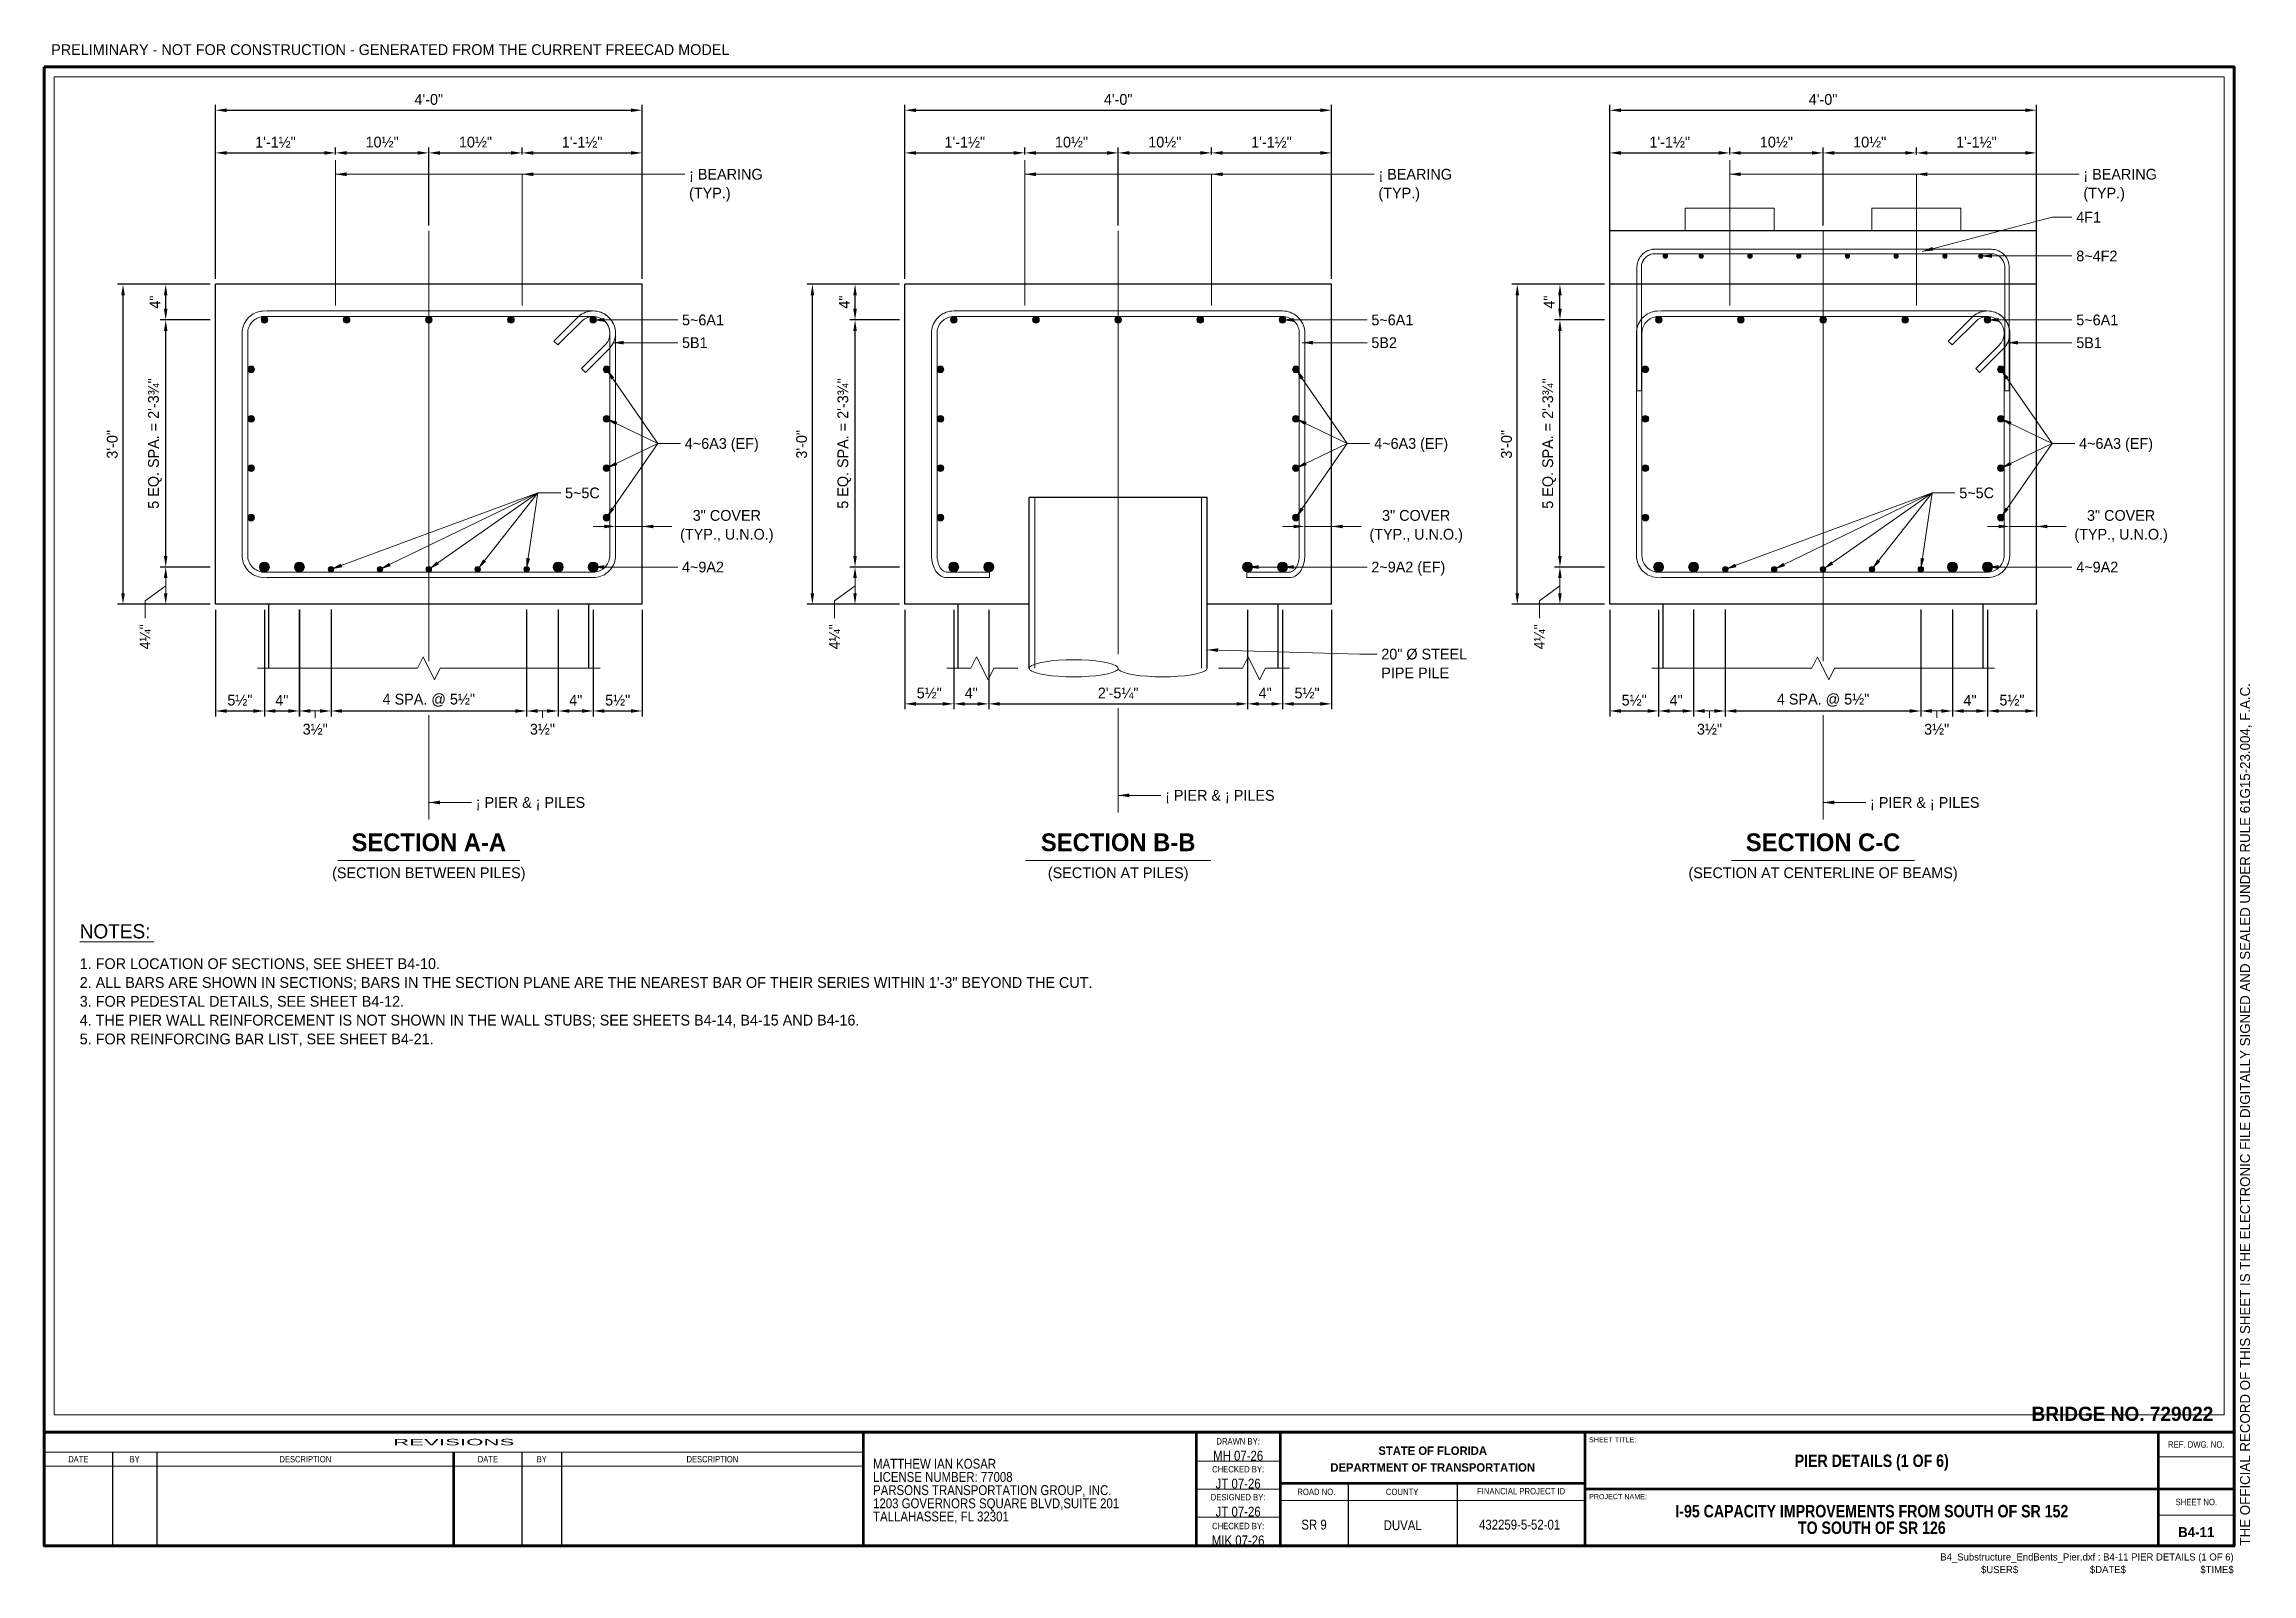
# Paper-space layout 'B4-11 PIER DETAILS (1 OF 6)' of a CAD drawing. Extents: x 0.07 to 1.36, y 0.01 to 0.9.
# The model-space entities are those that its viewports show. They can reach past a viewport. Long polylines and large blocks are cut down to what shows.
import ezdxf
from ezdxf.enums import TextEntityAlignment as Align

# ---------------------------------------------------------------- set-up
doc = ezdxf.new("R2010")
doc.units = 21
doc.header["$MEASUREMENT"] = 0
for name, pattern in [('DGN2', [0.12, 0.08, -0.04]), ('DGN4', [0.336, 0.2, -0.053, 0.03, -0.053]), ('DGN7', [0.726, 0.59, -0.053, 0.03, -0.053])]:
    doc.linetypes.add(name, pattern=pattern)
doc.layers.add('ActivePts-ConstElements', color=14, linetype='Continuous', lineweight=0, plot=False)
doc.layers.add('ClipBorder_dp', color=2, linetype='DGN2', lineweight=9, plot=False)
for name, color, linetype, lineweight in [('BearingPadMisc', 5, 'Continuous', 15), ('Border', 7, 'Continuous', 15), ('CL_Major', 1, 'DGN7', 9), ('CL_Minor', 7, 'DGN4', 9), ('Dimension', 7, 'Continuous', 9), ('Leader', 7, 'Continuous', 9), ('PileSteel', 30, 'Continuous', 15), ('Rebar', 2, 'Continuous', 15), ('SubStrConc', 3, 'Continuous', 30), ('SubStrConc2', 3, 'Continuous', 30), ('Symbols', 7, 'Continuous', 15), ('TextMisc', 7, 'Continuous', 13), ('TextStructShtNo', 7, 'Continuous', 9), ('TextStructures', 7, 'Continuous', 9), ('TextStructuresLabel', 7, 'Continuous', 0)]:
    doc.layers.add(name, color=color, linetype=linetype, lineweight=lineweight)
doc.styles.add('FDOT (Medium)', font='FDOT.ttf')
doc.styles.add('FDOT (Small)', font='FDOT.ttf')
doc.styles.add('FDOT Bold (Large)', font='FDOTBold.ttf')
doc.styles.add('FDOT Bold (Medium)', font='FDOTBold.ttf')
doc.styles.add('FDOT Structures', font='FDOT.ttf')
doc.styles.add('FDOT Structures Annotation', font='FDOT.ttf')
doc.styles.add('Style-Arial', font='arial.ttf')
doc.styles.add('Style-FDOT Bold', font='FDOTBold.ttf')
doc.styles.add('Style-FDOT Imprint Bold', font='FDOTImprintBold.ttf')
doc.styles.add('Style-FDOT Mono', font='FDOTMono.ttf')
doc.dimstyles.new('FDOT Structures Note-Arrow 3-4', dxfattribs={"dimtxt": 0.1008, "dimasz": 0.104133, "dimexe": 0.0504, "dimexo": 0.0504, "dimgap": 0.0504, "dimtad": 1, "dimdec": 3, "dimlfac": 12, "dimzin": 15, "dimlunit": 4, "dimtxsty": 'FDOT Structures Annotation', "dimcen": 2.5, "dimclrd": 256, "dimclre": 256, "dimclrt": 256, "dimazin": 3, "dimtfac": 0.7, "dimtmove": 0, "dimatfit": 1, "dimtfill": 1, "dimfrac": 1, "dimlwd": -1, "dimlwe": -1})

psp = doc.layouts.new('B4-11 PIER DETAILS (1 OF 6)')

# ---------------------------------------------------------------- texts
at = {"layer": 'Border', "style": 'FDOT Structures'}
psp.add_text('PRELIMINARY - NOT FOR CONSTRUCTION - GENERATED FROM THE CURRENT FREECAD MODEL', height=0.0063, dxfattribs=at).set_placement((0.0708, 0.8967), align=Align.BOTTOM_LEFT)
at = {"layer": 'TextStructures', "style": 'FDOT (Medium)'}
psp.add_text('NOTES:', height=0.00833, dxfattribs=at).set_placement((0.0875, 0.3893), align=Align.TOP_LEFT)
at = {"layer": 'TextStructures', "insert": (0.0875, 0.3693), "char_height": 0.0063, "width": 1.11224, "attachment_point": 1, "line_spacing_factor": 1.05, "style": 'FDOT Structures'}
psp.add_mtext('\\pxi-2.6,l2.6;1. FOR LOCATION OF SECTIONS, SEE SHEET B4-10.\\P2. ALL BARS ARE SHOWN IN SECTIONS; BARS IN THE SECTION PLANE ARE THE NEAREST BAR OF THEIR SERIES WITHIN 1\'-3" BEYOND THE CUT.\\P3. FOR PEDESTAL DETAILS, SEE SHEET B4-12.\\P4. THE PIER WALL REINFORCEMENT IS NOT SHOWN IN THE WALL STUBS; SEE SHEETS B4-14, B4-15 AND B4-16.\\P5. FOR REINFORCING BAR LIST, SEE SHEET B4-21.', dxfattribs=at)

msp = doc.modelspace()

# ---------------------------------------------------------------- texts
at = {"layer": 'Border', "style": 'FDOT Structures'}
msp.add_text('3/4" = 1\'-0"', height=0.1008, dxfattribs=at).set_placement((300, -12.493333), align=Align.TOP_LEFT)
at = {"layer": 'Dimension', "char_height": 0.1008, "attachment_point": 5, "line_spacing_factor": 1.05, "style": 'FDOT Structures Annotation', "bg_fill": 3, "box_fill_scale": 1.1, "bg_fill_color": 0}
for insert in [(306.201268, -4.109918), (312.6645, -4.109918), (319.273581, -4.109918)]:
    msp.add_mtext('3" COVER\\P(TYP., U.N.O.)', dxfattribs=dict(at, insert=insert))
at = {"layer": 'Dimension', "char_height": 0.1008, "attachment_point": 5, "rotation": 90, "line_spacing_factor": 1.05, "style": 'FDOT Structures Annotation', "bg_fill": 3, "box_fill_scale": 1.1, "bg_fill_color": 0}
for insert in [(300.748495, -5.144709), (307.211726, -5.144709), (313.820807, -5.144709)]:
    msp.add_mtext('4¼"', dxfattribs=dict(at, insert=insert))
at = {"layer": 'TextStructures', "style": 'FDOT Structures'}
for s, p in [('4F1', (318.853043, -1.210036)), ('8~4F2', (318.853043, -1.574263)), ('5~6A1', (305.780731, -2.173642)), ('5~6A1', (312.243962, -2.173642)), ('5~6A1', (318.853043, -2.173642)), ('5B1', (305.780731, -2.387002)), ('5B2', (312.243962, -2.387002)), ('5B1', (318.853043, -2.387002)), ('4~6A3 (EF)', (305.807397, -3.332043)), ('4~6A3 (EF)', (312.270629, -3.332043)), ('4~6A3 (EF)', (318.87971, -3.332043)), ('5~5C', (304.683866, -3.795404)), ('5~5C', (317.756268, -3.795404)), ('4~9A2', (305.780731, -4.490444)), ('2~9A2 (EF)', (312.243962, -4.490444)), ('4~9A2', (318.853043, -4.490444)), ('¡ PIER & ¡ PILES', (310.310431, -6.630932)), ('¡ PIER & ¡ PILES', (303.847199, -6.697598)), ('¡ PIER & ¡ PILES', (316.919512, -6.697598))]:
    msp.add_text(s, height=0.1008, dxfattribs=at).set_placement(p, align=Align.MIDDLE_LEFT)
at = {"layer": 'TextStructures'}
for s, height, style, p in [('SECTION A-A', 0.166672, 'FDOT Bold (Large)', (303.406879, -7.204265)), ('SECTION B-B', 0.166672, 'FDOT Bold (Large)', (309.870111, -7.204265)), ('SECTION C-C', 0.166672, 'FDOT Bold (Large)', (316.479192, -7.204265)), ('(SECTION BETWEEN PILES)', 0.1008, 'FDOT Structures', (303.406879, -7.437493)), ('(SECTION AT PILES)', 0.1008, 'FDOT Structures', (309.870111, -7.437493)), ('(SECTION AT CENTERLINE OF BEAMS)', 0.1008, 'FDOT Structures', (316.479192, -7.437493))]:
    msp.add_text(s, height=height, dxfattribs=dict(at, style=style)).set_placement(p, align=Align.BOTTOM_CENTER)
at = {"layer": 'TextStructures', "char_height": 0.1008, "attachment_point": 1, "line_spacing_factor": 1.05, "style": 'FDOT Structures'}
for s, insert in [('¡ BEARING\\P(TYP.)', (305.847397, -0.757387)), ('¡ BEARING\\P(TYP.)', (312.310629, -0.757387)), ('¡ BEARING\\P(TYP.)', (318.91971, -0.757387)), ('20" Ø STEEL\\PPIPE PILE', (312.337295, -5.256185))]:
    msp.add_mtext(s, dxfattribs=dict(at, insert=insert))

# ---------------------------------------------------------------- blocks, each defined once
blk = doc.blocks.new('11x17 Structures Sheet Border')
at = {"layer": 'Border', "lineweight": 80}
blk.add_line((1.329161, 0.070862), (0.045879, 0.070862), dxfattribs=at)
at = {"layer": 'Border', "linetype": 'Continuous', "lineweight": 53}
for p, q in [((0.52586, 0.070862), (0.52586, 0.004198)), ((0.720852, 0.070862), (0.720852, 0.004198)), ((0.770195, 0.070862), (0.770195, 0.004198)), ((0.948855, 0.004198), (0.948855, 0.070862)), ((1.284845, 0.004198), (1.284845, 0.070862)), ((0.28587, 0.0043), (0.28587, 0.059196)), ((0.770195, 0.040863), (0.948855, 0.040863)), ((1.329161, 0.03753), (0.948855, 0.03753))]:
    blk.add_line(p, q, dxfattribs=at)
at = {"layer": 'Border', "linetype": 'Continuous', "lineweight": 13}
for p, q in [((0.52586, 0.059196), (0.045879, 0.059196)), ((0.720852, 0.053848), (0.770195, 0.053848)), ((1.329161, 0.056343), (1.284845, 0.056343)), ((0.52586, 0.050863), (0.045879, 0.050863)), ((0.720852, 0.037466), (0.770195, 0.037466)), ((0.770195, 0.030863), (0.948855, 0.030863)), ((0.720852, 0.021083), (0.770195, 0.021083)), ((1.329161, 0.022295), (1.284845, 0.022295))]:
    blk.add_line(p, q, dxfattribs=at)
at = {"layer": 'Border', "linetype": 'Continuous', "lineweight": 30}
for p, q in [((0.085878, 0.059196), (0.085878, 0.0043)), ((0.111928, 0.059196), (0.111928, 0.003858)), ((0.325868, 0.059196), (0.325868, 0.0043)), ((0.349011, 0.059196), (0.349011, 0.003858)), ((0.810066, 0.040863), (0.810066, 0.004198)), ((0.873836, 0.040863), (0.873836, 0.004198))]:
    blk.add_line(p, q, dxfattribs=at)
at = {"layer": 'Border', "lineweight": 80, "flags": 128}
blk.add_lwpolyline([(0.045879, 0.87083), (1.329161, 0.87083), (1.329161, 0.004198), (0.045879, 0.004198)], close=True, dxfattribs=at)
at = {"layer": 'ActivePts-ConstElements', "linetype": 'Continuous', "lineweight": 0, "flags": 1}
for tag in ['SheetTitle_Top', 'SheetTitle_Bottom', 'Company_City', 'Company_Zip', 'Company_Phone', 'County_Middle', 'Company_Name', 'Company_Street', 'Company_State', 'Company_Fax', 'County_Top', 'County_Bottom', 'License_Number', 'Professional_Name', 'Professional_Type', 'Financial_Project_Id', 'Road_Number', 'RoadwayID', 'Bridge_Number', 'Designed_By', 'Designed_By_Date', 'Drawing_Checked_By', 'Drawing_Checked_By_Date', 'Design_Checked_By', 'Design_Checked_By_Date', 'Bridge_Project_Description', 'Bridge_Project_Description_Top', 'Bridge_Project_Description_Bottom', 'FAC_Note', 'Drawn_By', 'Drawn_By_Date']:
    blk.add_attdef(tag, (0, 0), '', height=0.007292, dxfattribs=at)
at = {"layer": 'TextMisc', "linetype": 'Continuous', "insert": (1.332633, 0.004388), "char_height": 0.005833, "attachment_point": 1, "rotation": 90, "line_spacing_factor": 0.9, "style": 'FDOT (Small)'}
blk.add_mtext('THE OFFICIAL RECORD OF THIS SHEET IS THE ELECTRONIC FILE DIGITALLY SIGNED AND SEALED UNDER RULE 61G15-23.004, F.A.C.', dxfattribs=at)
at = {"layer": 'TextStructures', "lineweight": 13, "style": 'Style-Arial'}
for s, height, width, p in [('REVISIONS', 0.003753, 2.491007, (0.28587, 0.065029)), ('REF. DWG. NO.', 0.00375, 0.861083, (1.307003, 0.063602)), ('SHEET NO.', 0.00375, 0.861083, (1.307003, 0.029912))]:
    blk.add_text(s, height=height, dxfattribs=dict(at, width=width)).set_placement(p, align=Align.MIDDLE_CENTER)
at = {"layer": 'TextStructures', "lineweight": 0, "style": 'Style-Arial'}
for s, height, rotation, width, p in [('DATE', 0.003736, 359.869253, 0.849615, (0.065879, 0.055029)), ('DESCRIPTION', 0.003752, 360, 0.845673, (0.198899, 0.055029)), ('DATE', 0.003736, 360, 0.849615, (0.305869, 0.055029)), ('DESCRIPTION', 0.003752, 360, 0.845673, (0.437436, 0.055029))]:
    blk.add_text(s, height=height, rotation=rotation, dxfattribs=dict(at, width=width)).set_placement(p, align=Align.MIDDLE_CENTER)
for s, height, width, p in [('BY', 0.003753, 0.846461, (0.098903, 0.055029)), ('BY', 0.003753, 0.846461, (0.33744, 0.055029)), ('ROAD NO.', 0.003736, 0.862747, (0.791352, 0.035863)), ('COUNTY', 0.003753, 0.860866, (0.841616, 0.035863)), ('FINANCIAL PROJECT ID', 0.003753, 0.8602, (0.91132, 0.036273))]:
    blk.add_text(s, height=height, dxfattribs=dict(at, width=width)).set_placement(p, align=Align.MIDDLE_CENTER)
at = {"layer": 'TextStructures', "lineweight": 13}
for s, insert, char_height, attachment_point, line_spacing_factor, style in [(' BRIDGE NO. 729022', (1.316956, 0.081523), 0.008333, 6, 0.6, 'FDOT Bold (Medium)'), ('\\H1x;\\W0.864865;MH 07-26', (0.745524, 0.05702), 0.005781, 5, 0.6, 'Style-FDOT Mono'), ('STATE OF FLORIDA\\PDEPARTMENT OF TRANSPORTATION\\P', (0.859525, 0.055042), 0.004921, 5, 1.197447, 'Style-FDOT Imprint Bold'), ('\\H1x;\\W0.864865;JT 07-26', (0.745524, 0.040638), 0.005781, 5, 0.6, 'Style-FDOT Mono'), ('\\H1x;\\W0.864865;JT 07-26', (0.745524, 0.024256), 0.005781, 5, 0.6, 'Style-FDOT Mono'), ('\\H1x;\\W0.864865; \\PDUVAL\\P ', (0.841951, 0.016296), 0.005781, 5, 0.801269, 'Style-FDOT Mono'), ('\\H1x;\\W0.864865;432259-5-52-01', (0.910454, 0.016618), 0.005781, 5, 0.6, 'Style-FDOT Mono'), ('\\H1x;\\W0.864865;MIK 07-26', (0.745524, 0.007371), 0.005781, 5, 0.6, 'Style-FDOT Mono')]:
    blk.add_mtext(s, dxfattribs=dict(at, insert=insert, char_height=char_height, attachment_point=attachment_point, line_spacing_factor=line_spacing_factor, style=style))
at = {"layer": 'TextStructures', "lineweight": 0, "style": 'Style-Arial'}
for s, insert, char_height, attachment_point, line_spacing_factor in [('\\H1x;\\W0.863416;DRAWN BY:', (0.745524, 0.065471), 0.003736, 5, 1.302295), ('SHEET TITLE:', (0.951124, 0.066366), 0.002998, 4, 1.475197), ('\\H1x;\\W0.863416;CHECKED BY:', (0.745524, 0.049089), 0.003736, 5, 1.302295), ('\\H1x;\\W0.863416;DESIGNED BY:', (0.745524, 0.032707), 0.003736, 5, 1.302295), ('PROJECT NAME:\\P', (0.951124, 0.033034), 0.002998, 4, 1.475197), ('\\H1x;\\W0.863416;CHECKED BY:', (0.745524, 0.015821), 0.003736, 5, 1.302295)]:
    blk.add_mtext(s, dxfattribs=dict(at, insert=insert, char_height=char_height, attachment_point=attachment_point, line_spacing_factor=line_spacing_factor))
at = {"layer": 'TextStructures', "lineweight": 13, "char_height": 0.005781, "style": 'Style-FDOT Mono'}
for s, insert, width, attachment_point, line_spacing_factor in [('\\H1x;\\W0.864865;MATTHEW IAN KOSAR\\PLICENSE NUMBER: 77008\\PPARSONS TRANSPORTATION GROUP, INC.\\P1203 GOVERNORS SQUARE BLVD,SUITE 201\\PTALLAHASSEE, FL 32301', (0.531613, 0.036341), 0.185826, 4, 0.801269), ('\\H1x;\\W0.864865;SR 9', (0.789996, 0.016618), 0.0574, 5, 0.6)]:
    blk.add_mtext(s, dxfattribs=dict(at, insert=insert, width=width, attachment_point=attachment_point, line_spacing_factor=line_spacing_factor))
at = {"layer": 'TextStructuresLabel', "lineweight": 30, "char_height": 0.007292, "attachment_point": 5, "style": 'Style-FDOT Bold'}
for s, insert, width, line_spacing_factor in [('\\fFDOT Bold|b1|i0|c00|p7;\\H1x;\\W0.849998; ', (1.11685, 0.061314), 0.278381, 0.6), ('\\fFDOT Bold|b1|i0|c00|p7;\\H1x;\\W0.849998; ', (1.11685, 0.044648), 0.278381, 0.6), ('\\fFDOT Bold|b1|i0|c00|p7;\\H1x;\\W0.849998;I-95 CAPACITY IMPROVEMENTS FROM SOUTH OF SR 152 TO SOUTH OF SR 126', (1.11685, 0.019649), 0.23333, 0.798592), ('\\fFDOT Bold|b1|i0|c00|p7;\\H1x;\\W0.849998; ', (1.11685, 0.027982), 0.278381, 0.6), ('\\fFDOT Bold|b1|i0|c00|p7;\\H1x;\\W0.849998; ', (1.11685, 0.011316), 0.278381, 0.6)]:
    blk.add_mtext(s, dxfattribs=dict(at, insert=insert, width=width, line_spacing_factor=line_spacing_factor))
blk = doc.blocks.new('Structures Sheet Number-Title B4-11')
at = {"layer": 'TextMisc', "char_height": 0.004167, "attachment_point": 3, "line_spacing_factor": 1.019993, "style": 'FDOT (Small)'}
for s, insert in [('B4_Substructure_EndBents_Pier.dxf : B4-11 PIER DETAILS (1 OF 6)', (-0.000217, -0.004396)), ('$USER$', (-0.126551, -0.011792)), ('$DATE$', (-0.063384, -0.011792)), ('$TIME$', (-0.000217, -0.011792))]:
    blk.add_mtext(s, dxfattribs=dict(at, insert=insert))
at = {"layer": 'TextStructShtNo', "lineweight": 30, "insert": (-0.022158, 0.008076), "char_height": 0.005833, "attachment_point": 5, "line_spacing_factor": 0.6, "style": 'Style-FDOT Bold'}
blk.add_mtext('B4-11', dxfattribs=at)
at = {"layer": 'TextStructures', "lineweight": 30, "insert": (-0.212311, 0.048783), "char_height": 0.007292, "width": 0.2776, "attachment_point": 5, "line_spacing_factor": 0.6, "style": 'Style-FDOT Bold'}
blk.add_mtext('\\H1x;\\W0.849998;PIER DETAILS (1 OF 6)', dxfattribs=at)
blk = doc.blocks.new('_CLOSEDFILLED')
at = {"layer": 'Dimension'}
blk.add_solid([(-1, 0.16), (0, 0), (-1, -0.16)], dxfattribs=at)
blk = doc.blocks.new('*D206')
at = {"layer": 'Dimension'}
for p, q in [((302.193, -4.89), (302.193, -5.89)), ((302.49, -4.89), (302.49, -5.89)), ((302.297, -5.84), (302.386, -5.84))]:
    blk.add_line(p, q, dxfattribs=at)
at = {"layer": 'Dimension', "xscale": 0.10413333333333333, "yscale": 0.10413333333333333, "rotation": 180}
blk.add_blockref('_CLOSEDFILLED', (302.193, -5.84), dxfattribs=at)
at = {"layer": 'Dimension', "xscale": 0.10413333333333333, "yscale": 0.10413333333333333}
blk.add_blockref('_CLOSEDFILLED', (302.49, -5.84), dxfattribs=at)
blk = doc.blocks.new('*D208')
at = {"layer": 'Dimension'}
for p, q in [((304.323, -4.89), (304.323, -5.89)), ((304.62, -4.89), (304.62, -5.89)), ((304.428, -5.84), (304.516, -5.84))]:
    blk.add_line(p, q, dxfattribs=at)
at = {"layer": 'Dimension', "xscale": 0.10413333333333333, "yscale": 0.10413333333333333, "rotation": 180}
blk.add_blockref('_CLOSEDFILLED', (304.323, -5.84), dxfattribs=at)
at = {"layer": 'Dimension', "xscale": 0.10413333333333333, "yscale": 0.10413333333333333}
blk.add_blockref('_CLOSEDFILLED', (304.62, -5.84), dxfattribs=at)
blk = doc.blocks.new('*D216')
at = {"layer": 'Dimension'}
for p, q in [((301.356, -4.49), (300.89, -4.49)), ((300.94, -4.736), (300.94, -4.595)), ((301.356, -4.84), (300.89, -4.84))]:
    blk.add_line(p, q, dxfattribs=at)
at = {"layer": 'Dimension', "xscale": 0.10413333333333333, "yscale": 0.10413333333333333}
for p, rotation in [((300.94, -4.49), 90), ((300.94, -4.84), -90.00000000000001)]:
    blk.add_blockref('_CLOSEDFILLED', p, dxfattribs=dict(at, rotation=rotation))
blk = doc.blocks.new('*D220')
at = {"layer": 'Dimension'}
for p, q in [((305.053, -4.11), (304.949, -4.11)), ((305.157, -4.11), (305.407, -4.11)), ((305.511, -4.11), (305.615, -4.11))]:
    blk.add_line(p, q, dxfattribs=at)
at = {"layer": 'Dimension', "xscale": 0.10413333333333333, "yscale": 0.10413333333333333}
blk.add_blockref('_CLOSEDFILLED', (305.157, -4.11), dxfattribs=at)
at = {"layer": 'Dimension', "xscale": 0.10413333333333333, "yscale": 0.10413333333333333, "rotation": 180}
blk.add_blockref('_CLOSEDFILLED', (305.407, -4.11), dxfattribs=at)
blk = doc.blocks.new('*D231')
at = {"layer": 'Dimension'}
for p, q in [((307.82, -4.49), (307.353, -4.49)), ((307.403, -4.736), (307.403, -4.595)), ((307.82, -4.84), (307.353, -4.84))]:
    blk.add_line(p, q, dxfattribs=at)
at = {"layer": 'Dimension', "xscale": 0.10413333333333333, "yscale": 0.10413333333333333}
for p, rotation in [((307.403, -4.49), 90), ((307.403, -4.84), -90.00000000000001)]:
    blk.add_blockref('_CLOSEDFILLED', p, dxfattribs=dict(at, rotation=rotation))
blk = doc.blocks.new('*D235')
at = {"layer": 'Dimension'}
for p, q in [((311.516, -4.11), (311.412, -4.11)), ((311.62, -4.11), (311.87, -4.11)), ((311.974, -4.11), (312.079, -4.11))]:
    blk.add_line(p, q, dxfattribs=at)
at = {"layer": 'Dimension', "xscale": 0.10413333333333333, "yscale": 0.10413333333333333}
blk.add_blockref('_CLOSEDFILLED', (311.62, -4.11), dxfattribs=at)
at = {"layer": 'Dimension', "xscale": 0.10413333333333333, "yscale": 0.10413333333333333, "rotation": 180}
blk.add_blockref('_CLOSEDFILLED', (311.87, -4.11), dxfattribs=at)
blk = doc.blocks.new('*D238')
at = {"layer": 'Dimension'}
for p, q in [((315.266, -4.89), (315.266, -5.89)), ((315.563, -4.89), (315.563, -5.89)), ((315.37, -5.84), (315.458, -5.84))]:
    blk.add_line(p, q, dxfattribs=at)
at = {"layer": 'Dimension', "xscale": 0.10413333333333333, "yscale": 0.10413333333333333, "rotation": 180}
blk.add_blockref('_CLOSEDFILLED', (315.266, -5.84), dxfattribs=at)
at = {"layer": 'Dimension', "xscale": 0.10413333333333333, "yscale": 0.10413333333333333}
blk.add_blockref('_CLOSEDFILLED', (315.563, -5.84), dxfattribs=at)
blk = doc.blocks.new('*D240')
at = {"layer": 'Dimension'}
for p, q in [((317.396, -4.89), (317.396, -5.89)), ((317.693, -4.89), (317.693, -5.89)), ((317.5, -5.84), (317.589, -5.84))]:
    blk.add_line(p, q, dxfattribs=at)
at = {"layer": 'Dimension', "xscale": 0.10413333333333333, "yscale": 0.10413333333333333, "rotation": 180}
blk.add_blockref('_CLOSEDFILLED', (317.396, -5.84), dxfattribs=at)
at = {"layer": 'Dimension', "xscale": 0.10413333333333333, "yscale": 0.10413333333333333}
blk.add_blockref('_CLOSEDFILLED', (317.693, -5.84), dxfattribs=at)
blk = doc.blocks.new('*D248')
at = {"layer": 'Dimension'}
for p, q in [((314.429, -4.49), (313.962, -4.49)), ((314.012, -4.736), (314.012, -4.595)), ((314.429, -4.84), (313.962, -4.84))]:
    blk.add_line(p, q, dxfattribs=at)
at = {"layer": 'Dimension', "xscale": 0.10413333333333333, "yscale": 0.10413333333333333}
for p, rotation in [((314.012, -4.49), 90), ((314.012, -4.84), -90.00000000000001)]:
    blk.add_blockref('_CLOSEDFILLED', p, dxfattribs=dict(at, rotation=rotation))
blk = doc.blocks.new('*D252')
at = {"layer": 'Dimension'}
for p, q in [((318.125, -4.11), (318.021, -4.11)), ((318.229, -4.11), (318.479, -4.11)), ((318.584, -4.11), (318.688, -4.11))]:
    blk.add_line(p, q, dxfattribs=at)
at = {"layer": 'Dimension', "xscale": 0.10413333333333333, "yscale": 0.10413333333333333}
blk.add_blockref('_CLOSEDFILLED', (318.229, -4.11), dxfattribs=at)
at = {"layer": 'Dimension', "xscale": 0.10413333333333333, "yscale": 0.10413333333333333, "rotation": 180}
blk.add_blockref('_CLOSEDFILLED', (318.479, -4.11), dxfattribs=at)

# ---------------------------------------------------------------- dimensions: what is measured, and where the dimension line sits
at = {"layer": 'Dimension'}
for base, p1, p2, picture, middle in [((305.157031, -4.109918), (305.157031, -4.109918), (305.407077, -4.109918), '*D220', (305.282054, -4.109918)), ((311.620153, -4.109918), (311.620153, -4.109918), (311.870309, -4.109918), '*D235', (311.745231, -4.109918)), ((318.229435, -4.109918), (318.229435, -4.109918), (318.47939, -4.109918), '*D252', (318.354413, -4.109918))]:
    dim = msp.add_linear_dim(base=base, p1=p1, p2=p2, text=' ', dimstyle='FDOT Structures Note-Arrow 3-4', dxfattribs=at)
    dim.commit()
    dim.dimension.update_dxf_attribs({"geometry": picture, "text_midpoint": middle})

# ---------------------------------------------------------------- hatches: boundary and pattern name
at = {"layer": 'Rebar'}
h = msp.add_hatch(color=256, dxfattribs=at)
h.dxf.hatch_style = 1
edge = h.paths.add_edge_path()
edge.add_arc((315.000114, -1.574263), 0.020833, 0, 360)
h = msp.add_hatch(color=256, dxfattribs=at)
h.dxf.hatch_style = 1
edge = h.paths.add_edge_path()
edge.add_arc((315.337167, -1.574263), 0.020833, 0, 360)
h = msp.add_hatch(color=256, dxfattribs=at)
h.dxf.hatch_style = 1
edge = h.paths.add_edge_path()
edge.add_arc((315.794013, -1.574263), 0.020833, 0, 360)
h = msp.add_hatch(color=256, dxfattribs=at)
h.dxf.hatch_style = 1
edge = h.paths.add_edge_path()
edge.add_arc((316.250858, -1.574263), 0.020833, 0, 360)
h = msp.add_hatch(color=256, dxfattribs=at)
h.dxf.hatch_style = 1
edge = h.paths.add_edge_path()
edge.add_arc((316.707704, -1.574263), 0.020833, 0, 360)
h = msp.add_hatch(color=256, dxfattribs=at)
h.dxf.hatch_style = 1
edge = h.paths.add_edge_path()
edge.add_arc((317.164549, -1.574263), 0.020833, 0, 360)
h = msp.add_hatch(color=256, dxfattribs=at)
h.dxf.hatch_style = 1
edge = h.paths.add_edge_path()
edge.add_arc((317.621394, -1.574263), 0.020833, 0, 360)
h = msp.add_hatch(color=256, dxfattribs=at)
h.dxf.hatch_style = 1
edge = h.paths.add_edge_path()
edge.add_arc((317.958448, -1.574263), 0.020833, 0, 360)
h = msp.add_hatch(color=256, dxfattribs=at)
h.dxf.hatch_style = 1
edge = h.paths.add_edge_path()
edge.add_arc((301.866152, -2.173642), 0.03125, 0, 360)
h = msp.add_hatch(color=256, dxfattribs=at)
h.dxf.hatch_style = 1
edge = h.paths.add_edge_path()
edge.add_arc((302.636516, -2.173642), 0.03125, 0, 360)
h = msp.add_hatch(color=256, dxfattribs=at)
h.dxf.hatch_style = 1
edge = h.paths.add_edge_path()
edge.add_arc((303.40688, -2.173642), 0.03125, 0, 360)
h = msp.add_hatch(color=256, dxfattribs=at)
h.dxf.hatch_style = 1
edge = h.paths.add_edge_path()
edge.add_arc((304.177243, -2.173642), 0.03125, 0, 360)
h = msp.add_hatch(color=256, dxfattribs=at)
h.dxf.hatch_style = 1
edge = h.paths.add_edge_path()
edge.add_arc((304.947607, -2.173642), 0.03125, 0, 360)
h = msp.add_hatch(color=256, dxfattribs=at)
h.dxf.hatch_style = 1
edge = h.paths.add_edge_path()
edge.add_arc((308.329435, -2.173642), 0.03125, 0, 360)
h = msp.add_hatch(color=256, dxfattribs=at)
h.dxf.hatch_style = 1
edge = h.paths.add_edge_path()
edge.add_arc((309.099799, -2.173642), 0.03125, 0, 360)
h = msp.add_hatch(color=256, dxfattribs=at)
h.dxf.hatch_style = 1
edge = h.paths.add_edge_path()
edge.add_arc((309.870163, -2.173642), 0.03125, 0, 360)
h = msp.add_hatch(color=256, dxfattribs=at)
h.dxf.hatch_style = 1
edge = h.paths.add_edge_path()
edge.add_arc((310.640526, -2.173642), 0.03125, 0, 360)
h = msp.add_hatch(color=256, dxfattribs=at)
h.dxf.hatch_style = 1
edge = h.paths.add_edge_path()
edge.add_arc((311.41089, -2.173642), 0.03125, 0, 360)
h = msp.add_hatch(color=256, dxfattribs=at)
h.dxf.hatch_style = 1
edge = h.paths.add_edge_path()
edge.add_arc((314.938554, -2.173642), 0.03125, 0, 360)
h = msp.add_hatch(color=256, dxfattribs=at)
h.dxf.hatch_style = 1
edge = h.paths.add_edge_path()
edge.add_arc((315.708917, -2.173642), 0.03125, 0, 360)
h = msp.add_hatch(color=256, dxfattribs=at)
h.dxf.hatch_style = 1
edge = h.paths.add_edge_path()
edge.add_arc((316.479281, -2.173642), 0.03125, 0, 360)
h = msp.add_hatch(color=256, dxfattribs=at)
h.dxf.hatch_style = 1
edge = h.paths.add_edge_path()
edge.add_arc((317.249644, -2.173642), 0.03125, 0, 360)
h = msp.add_hatch(color=256, dxfattribs=at)
h.dxf.hatch_style = 1
edge = h.paths.add_edge_path()
edge.add_arc((318.020008, -2.173642), 0.03125, 0, 360)
h = msp.add_hatch(color=256, dxfattribs=at)
h.dxf.hatch_style = 1
edge = h.paths.add_edge_path()
edge.add_arc((301.740603, -2.637002), 0.03125, 0, 360)
h = msp.add_hatch(color=256, dxfattribs=at)
h.dxf.hatch_style = 1
edge = h.paths.add_edge_path()
edge.add_arc((305.073156, -2.637002), 0.03125, 0, 360)
h = msp.add_hatch(color=256, dxfattribs=at)
h.dxf.hatch_style = 1
edge = h.paths.add_edge_path()
edge.add_arc((308.203886, -2.637002), 0.03125, 0, 360)
h = msp.add_hatch(color=256, dxfattribs=at)
h.dxf.hatch_style = 1
edge = h.paths.add_edge_path()
edge.add_arc((311.536439, -2.637002), 0.03125, 0, 360)
h = msp.add_hatch(color=256, dxfattribs=at)
h.dxf.hatch_style = 1
edge = h.paths.add_edge_path()
edge.add_arc((314.813004, -2.637002), 0.03125, 0, 360)
h = msp.add_hatch(color=256, dxfattribs=at)
h.dxf.hatch_style = 1
edge = h.paths.add_edge_path()
edge.add_arc((318.145557, -2.637002), 0.03125, 0, 360)
h = msp.add_hatch(color=256, dxfattribs=at)
h.dxf.hatch_style = 1
edge = h.paths.add_edge_path()
edge.add_arc((301.740603, -3.100363), 0.03125, 0, 360)
h = msp.add_hatch(color=256, dxfattribs=at)
h.dxf.hatch_style = 1
edge = h.paths.add_edge_path()
edge.add_arc((305.073156, -3.100363), 0.03125, 0, 360)
h = msp.add_hatch(color=256, dxfattribs=at)
h.dxf.hatch_style = 1
edge = h.paths.add_edge_path()
edge.add_arc((308.203886, -3.100363), 0.03125, 0, 360)
h = msp.add_hatch(color=256, dxfattribs=at)
h.dxf.hatch_style = 1
edge = h.paths.add_edge_path()
edge.add_arc((311.536439, -3.100363), 0.03125, 0, 360)
h = msp.add_hatch(color=256, dxfattribs=at)
h.dxf.hatch_style = 1
edge = h.paths.add_edge_path()
edge.add_arc((314.813004, -3.100363), 0.03125, 0, 360)
h = msp.add_hatch(color=256, dxfattribs=at)
h.dxf.hatch_style = 1
edge = h.paths.add_edge_path()
edge.add_arc((318.145557, -3.100363), 0.03125, 0, 360)
h = msp.add_hatch(color=256, dxfattribs=at)
h.dxf.hatch_style = 1
edge = h.paths.add_edge_path()
edge.add_arc((301.740603, -3.563723), 0.03125, 0, 360)
h = msp.add_hatch(color=256, dxfattribs=at)
h.dxf.hatch_style = 1
edge = h.paths.add_edge_path()
edge.add_arc((305.073156, -3.563723), 0.03125, 0, 360)
h = msp.add_hatch(color=256, dxfattribs=at)
h.dxf.hatch_style = 1
edge = h.paths.add_edge_path()
edge.add_arc((308.203886, -3.563723), 0.03125, 0, 360)
h = msp.add_hatch(color=256, dxfattribs=at)
h.dxf.hatch_style = 1
edge = h.paths.add_edge_path()
edge.add_arc((311.536439, -3.563723), 0.03125, 0, 360)
h = msp.add_hatch(color=256, dxfattribs=at)
h.dxf.hatch_style = 1
edge = h.paths.add_edge_path()
edge.add_arc((314.813004, -3.563723), 0.03125, 0, 360)
h = msp.add_hatch(color=256, dxfattribs=at)
h.dxf.hatch_style = 1
edge = h.paths.add_edge_path()
edge.add_arc((318.145557, -3.563723), 0.03125, 0, 360)
h = msp.add_hatch(color=256, dxfattribs=at)
h.dxf.hatch_style = 1
edge = h.paths.add_edge_path()
edge.add_arc((301.740603, -4.027084), 0.03125, 0, 360)
h = msp.add_hatch(color=256, dxfattribs=at)
h.dxf.hatch_style = 1
edge = h.paths.add_edge_path()
edge.add_arc((305.073156, -4.027084), 0.03125, 0, 360)
h = msp.add_hatch(color=256, dxfattribs=at)
h.dxf.hatch_style = 1
edge = h.paths.add_edge_path()
edge.add_arc((308.203886, -4.027084), 0.03125, 0, 360)
h = msp.add_hatch(color=256, dxfattribs=at)
h.dxf.hatch_style = 1
edge = h.paths.add_edge_path()
edge.add_arc((311.536439, -4.027084), 0.03125, 0, 360)
h = msp.add_hatch(color=256, dxfattribs=at)
h.dxf.hatch_style = 1
edge = h.paths.add_edge_path()
edge.add_arc((314.813004, -4.027084), 0.03125, 0, 360)
h = msp.add_hatch(color=256, dxfattribs=at)
h.dxf.hatch_style = 1
edge = h.paths.add_edge_path()
edge.add_arc((318.145557, -4.027084), 0.03125, 0, 360)
h = msp.add_hatch(color=256, dxfattribs=at)
h.dxf.hatch_style = 1
edge = h.paths.add_edge_path()
edge.add_arc((301.865035, -4.490444), 0.047, 0, 360)
h = msp.add_hatch(color=256, dxfattribs=at)
h.dxf.hatch_style = 1
edge = h.paths.add_edge_path()
edge.add_arc((302.193213, -4.490444), 0.047, 0, 360)
h = msp.add_hatch(color=256, dxfattribs=at)
h.dxf.hatch_style = 1
edge = h.paths.add_edge_path()
edge.add_arc((302.490213, -4.511403), 0.026042, 0, 360)
h = msp.add_hatch(color=256, dxfattribs=at)
h.dxf.hatch_style = 1
edge = h.paths.add_edge_path()
edge.add_arc((302.948546, -4.511403), 0.026042, 0, 360)
h = msp.add_hatch(color=256, dxfattribs=at)
h.dxf.hatch_style = 1
edge = h.paths.add_edge_path()
edge.add_arc((303.406879, -4.511403), 0.026042, 0, 360)
h = msp.add_hatch(color=256, dxfattribs=at)
h.dxf.hatch_style = 1
edge = h.paths.add_edge_path()
edge.add_arc((303.865213, -4.511403), 0.026042, 0, 360)
h = msp.add_hatch(color=256, dxfattribs=at)
h.dxf.hatch_style = 1
edge = h.paths.add_edge_path()
edge.add_arc((304.323546, -4.511403), 0.026042, 0, 360)
h = msp.add_hatch(color=256, dxfattribs=at)
h.dxf.hatch_style = 1
edge = h.paths.add_edge_path()
edge.add_arc((304.620546, -4.490444), 0.047, 0, 360)
h = msp.add_hatch(color=256, dxfattribs=at)
h.dxf.hatch_style = 1
edge = h.paths.add_edge_path()
edge.add_arc((304.948724, -4.490444), 0.047, 0, 360)
h = msp.add_hatch(color=256, dxfattribs=at)
h.dxf.hatch_style = 1
edge = h.paths.add_edge_path()
edge.add_arc((308.328318, -4.490444), 0.047, 0, 360)
h = msp.add_hatch(color=256, dxfattribs=at)
h.dxf.hatch_style = 1
edge = h.paths.add_edge_path()
edge.add_arc((308.656496, -4.490444), 0.047, 0, 360)
h = msp.add_hatch(color=256, dxfattribs=at)
h.dxf.hatch_style = 1
edge = h.paths.add_edge_path()
edge.add_arc((311.083829, -4.490444), 0.047, 0, 360)
h = msp.add_hatch(color=256, dxfattribs=at)
h.dxf.hatch_style = 1
edge = h.paths.add_edge_path()
edge.add_arc((311.412007, -4.490444), 0.047, 0, 360)
h = msp.add_hatch(color=256, dxfattribs=at)
h.dxf.hatch_style = 1
edge = h.paths.add_edge_path()
edge.add_arc((314.937436, -4.490444), 0.047, 0, 360)
h = msp.add_hatch(color=256, dxfattribs=at)
h.dxf.hatch_style = 1
edge = h.paths.add_edge_path()
edge.add_arc((315.265614, -4.490444), 0.047, 0, 360)
h = msp.add_hatch(color=256, dxfattribs=at)
h.dxf.hatch_style = 1
edge = h.paths.add_edge_path()
edge.add_arc((315.562614, -4.511403), 0.026042, 0, 360)
h = msp.add_hatch(color=256, dxfattribs=at)
h.dxf.hatch_style = 1
edge = h.paths.add_edge_path()
edge.add_arc((316.020948, -4.511403), 0.026042, 0, 360)
h = msp.add_hatch(color=256, dxfattribs=at)
h.dxf.hatch_style = 1
edge = h.paths.add_edge_path()
edge.add_arc((316.479281, -4.511403), 0.026042, 0, 360)
h = msp.add_hatch(color=256, dxfattribs=at)
h.dxf.hatch_style = 1
edge = h.paths.add_edge_path()
edge.add_arc((316.937614, -4.511403), 0.026042, 0, 360)
h = msp.add_hatch(color=256, dxfattribs=at)
h.dxf.hatch_style = 1
edge = h.paths.add_edge_path()
edge.add_arc((317.395948, -4.511403), 0.026042, 0, 360)
h = msp.add_hatch(color=256, dxfattribs=at)
h.dxf.hatch_style = 1
edge = h.paths.add_edge_path()
edge.add_arc((317.692948, -4.490444), 0.047, 0, 360)
h = msp.add_hatch(color=256, dxfattribs=at)
h.dxf.hatch_style = 1
edge = h.paths.add_edge_path()
edge.add_arc((318.021126, -4.490444), 0.047, 0, 360)

# ---------------------------------------------------------------- linework, layer by layer
at = {"layer": 'BearingPadMisc'}
for points in [[(315.187614, -1.124453), (315.187588, -1.124453)], [(315.187588, -1.337995), (315.187588, -1.124453)], [(315.187614, -1.124453), (315.187588, -1.124453)], [(315.187614, -1.337995), (315.187614, -1.124453)], [(316.020947, -1.124453), (315.187614, -1.124453)], [(316.020947, -1.337995), (316.020947, -1.124453)], [(316.937614, -1.124453), (316.937588, -1.124453)], [(316.937588, -1.337995), (316.937588, -1.124453)], [(316.937614, -1.124453), (316.937588, -1.124453)], [(316.937614, -1.337995), (316.937614, -1.124453)], [(317.770947, -1.124453), (316.937614, -1.124453)], [(317.770947, -1.337995), (317.770947, -1.124453)], [(316.020947, -1.337995), (315.187614, -1.337995)], [(317.770947, -1.337995), (316.937614, -1.337995)]]:
    msp.add_lwpolyline(points, dxfattribs=at)
at = {"layer": 'CL_Major', "ltscale": 1.333333}
for p, q in [((303.406879, -5.373252), (303.406879, -1.339918)), ((309.870111, -5.306585), (309.870111, -1.339918)), ((316.479192, -5.373252), (316.479192, -1.339918)), ((303.406879, -6.857598), (303.406879, -5.879918)), ((309.870111, -6.790932), (309.870111, -5.813252)), ((316.479192, -6.857598), (316.479192, -5.879918))]:
    msp.add_line(p, q, dxfattribs=at)
at = {"layer": 'CL_Minor', "ltscale": 1.333333}
for p, q in [((302.531599, -2.039918), (302.531599, -0.674453)), ((304.281599, -2.039918), (304.281599, -0.807787)), ((308.994831, -2.039918), (308.994831, -0.674453)), ((310.744831, -2.039918), (310.744831, -0.807787)), ((315.603912, -2.039918), (315.603912, -0.674453)), ((317.353912, -2.039918), (317.353912, -0.807787))]:
    msp.add_line(p, q, dxfattribs=at)
at = {"layer": 'Leader'}
for p, q in [((305.073156, -2.637002), (305.553744, -3.332043)), ((311.536439, -2.637002), (312.016975, -3.332043)), ((318.145557, -2.637002), (318.626057, -3.332043)), ((305.073156, -3.100363), (305.553744, -3.332043)), ((311.536439, -3.100363), (312.016975, -3.332043)), ((318.145557, -3.100363), (318.626057, -3.332043)), ((305.073156, -4.027084), (305.553744, -3.332043)), ((305.073156, -3.563723), (305.553744, -3.332043)), ((305.553744, -3.332043), (305.767077, -3.332043)), ((311.536439, -4.027084), (312.016975, -3.332043)), ((311.536439, -3.563723), (312.016975, -3.332043)), ((312.016975, -3.332043), (312.230309, -3.332043)), ((318.145557, -4.027084), (318.626057, -3.332043)), ((318.145557, -3.563723), (318.626057, -3.332043)), ((318.626057, -3.332043), (318.83939, -3.332043)), ((302.490213, -4.511403), (304.430213, -3.795404)), ((302.948546, -4.511403), (304.430213, -3.795404)), ((303.406879, -4.511403), (304.430213, -3.795404)), ((303.865213, -4.511403), (304.430213, -3.795404)), ((304.323546, -4.511403), (304.430213, -3.795404)), ((304.430213, -3.795404), (304.643546, -3.795404)), ((315.562614, -4.511403), (317.502614, -3.795404)), ((316.020948, -4.511403), (317.502614, -3.795404)), ((316.479281, -4.511403), (317.502614, -3.795404)), ((316.937614, -4.511403), (317.502614, -3.795404)), ((317.395948, -4.511403), (317.502614, -3.795404)), ((317.502614, -3.795404), (317.715948, -3.795404)), ((311.412007, -4.490444), (311.083829, -4.490444))]:
    msp.add_line(p, q, dxfattribs=at)
for points in [[(302.531599, -0.807787), (305.807077, -0.807787)], [(308.994831, -0.807787), (312.270309, -0.807787)], [(315.603912, -0.807787), (318.87939, -0.807787)], [(317.407279, -1.532596), (318.626057, -1.210036), (318.812723, -1.210036)], [(317.958448, -1.574263), (318.626057, -1.574263), (318.812723, -1.574263)], [(304.947607, -2.173642), (305.553744, -2.173642), (305.740411, -2.173642)], [(311.41089, -2.173642), (312.016975, -2.173642), (312.203642, -2.173642)], [(318.020008, -2.173642), (318.626057, -2.173642), (318.812723, -2.173642)], [(305.130989, -2.387002), (305.553744, -2.387002), (305.740411, -2.387002)], [(311.594112, -2.387002), (312.016975, -2.387002), (312.203642, -2.387002)], [(318.203394, -2.387002), (318.626057, -2.387002), (318.812723, -2.387002)], [(304.948724, -4.490444), (305.553744, -4.490444), (305.740411, -4.490444)], [(311.412007, -4.490444), (312.016975, -4.490444), (312.203642, -4.490444)], [(318.021126, -4.490444), (318.626057, -4.490444), (318.812723, -4.490444)], [(303.406879, -6.697598), (303.806879, -6.697598)], [(309.870111, -6.630932), (310.270111, -6.630932)], [(316.479192, -6.697598), (316.879192, -6.697598)]]:
    msp.add_lwpolyline(points, dxfattribs=at)
for points in [[(302.531599, -0.807787), (302.635733, -0.790431), (302.635733, -0.825142)], [(304.281599, -0.807787), (304.385733, -0.790431), (304.385733, -0.825142)], [(308.994831, -0.807787), (309.098964, -0.790431), (309.098964, -0.825142)], [(310.744831, -0.807787), (310.848964, -0.790431), (310.848964, -0.825142)], [(315.603912, -0.807787), (315.708045, -0.790431), (315.708045, -0.825142)], [(317.353912, -0.807787), (317.458045, -0.790431), (317.458045, -0.825142)], [(317.407279, -1.532596), (317.503506, -1.489176), (317.512387, -1.522732)], [(317.958448, -1.574263), (318.062581, -1.556908), (318.062581, -1.591619)], [(304.947607, -2.173642), (305.05174, -2.156287), (305.05174, -2.190998)], [(311.41089, -2.173642), (311.515023, -2.156287), (311.515023, -2.190998)], [(318.020008, -2.173642), (318.124141, -2.156287), (318.124141, -2.190998)], [(305.130989, -2.387002), (305.235123, -2.369647), (305.235123, -2.404358)], [(311.594112, -2.387002), (311.698245, -2.369647), (311.698245, -2.404358)], [(318.203394, -2.387002), (318.307527, -2.369647), (318.307527, -2.404358)], [(305.073156, -2.637002), (305.146656, -2.712783), (305.118105, -2.732525)], [(311.536439, -2.637002), (311.609934, -2.712787), (311.581383, -2.732527)], [(318.145557, -2.637002), (318.21905, -2.71279), (318.190498, -2.732529)], [(305.073156, -3.100363), (305.174495, -3.12995), (305.159422, -3.161217)], [(311.536439, -3.100363), (311.637777, -3.129954), (311.622702, -3.161221)], [(318.145557, -3.100363), (318.246894, -3.129957), (318.231818, -3.161223)], [(305.073156, -3.563723), (305.159422, -3.50287), (305.174495, -3.534137)], [(311.536439, -3.563723), (311.622702, -3.502866), (311.637777, -3.534133)], [(318.145557, -3.563723), (318.231818, -3.502863), (318.246894, -3.53413)], [(305.073156, -4.027084), (305.118105, -3.931562), (305.146656, -3.951303)], [(311.536439, -4.027084), (311.581383, -3.93156), (311.609934, -3.951299)], [(318.145557, -4.027084), (318.190498, -3.931558), (318.21905, -3.951297)], [(302.490213, -4.511403), (302.581896, -4.459066), (302.593914, -4.49163)], [(302.948546, -4.511403), (303.034755, -4.450468), (303.049858, -4.481722)], [(303.406879, -4.511403), (303.482252, -4.437485), (303.502152, -4.465926)], [(303.865213, -4.511403), (303.916096, -4.418905), (303.943345, -4.440407)], [(304.323546, -4.511403), (304.321724, -4.405849), (304.356057, -4.410964)], [(304.948724, -4.490444), (305.052858, -4.473089), (305.052858, -4.5078)], [(311.083829, -4.490444), (311.187963, -4.473089), (311.187963, -4.5078)], [(311.412007, -4.490444), (311.516141, -4.473089), (311.516141, -4.5078)], [(315.562614, -4.511403), (315.654297, -4.459066), (315.666315, -4.49163)], [(316.020948, -4.511403), (316.107156, -4.450468), (316.122259, -4.481722)], [(316.479281, -4.511403), (316.554653, -4.437485), (316.574553, -4.465926)], [(316.937614, -4.511403), (316.988496, -4.418905), (317.015745, -4.440408)], [(317.395948, -4.511403), (317.394125, -4.405849), (317.428458, -4.410964)], [(318.021126, -4.490444), (318.125259, -4.473089), (318.125259, -4.5078)], [(309.870111, -6.630932), (309.974244, -6.613576), (309.974244, -6.648287)], [(303.406879, -6.697598), (303.511013, -6.680243), (303.511013, -6.714954)], [(316.479192, -6.697598), (316.583325, -6.680243), (316.583325, -6.714954)]]:
    msp.add_solid(points, dxfattribs=at)
at = {"layer": 'PileSteel'}
for points in [[(309.036829, -5.439918), (309.036829, -3.839918)], [(309.088913, -5.439918), (309.088913, -3.839918)], [(310.651413, -4.070781), (310.651413, -3.839918)], [(310.651413, -5.439918), (310.651413, -3.839918)], [(310.651413, -4.070781), (310.651413, -3.974588), (310.651413, -3.878395), (310.651413, -3.839918)], [(310.703496, -5.439918), (310.703496, -3.839918)], [(310.651413, -5.439918), (310.651413, -4.070781)], [(310.703496, -5.034781), (310.703496, -4.839918)], [(310.703496, -5.439918), (310.703496, -5.034781)], [(309.870162, -5.439918), (309.863832, -5.426026), (309.845034, -5.412557), (309.814339, -5.399918), (309.772681, -5.388495), (309.721324, -5.378635), (309.661829, -5.370636), (309.596004, -5.364743), (309.525849, -5.361134), (309.453495, -5.359918), (309.381142, -5.361134), (309.310987, -5.364743), (309.245162, -5.370636), (309.185667, -5.378635), (309.13431, -5.388495), (309.092651, -5.399918), (309.061957, -5.412557), (309.043159, -5.426026), (309.036829, -5.439918), (309.043159, -5.45381), (309.061957, -5.46728), (309.092651, -5.479918), (309.13431, -5.491341), (309.185667, -5.501202), (309.245162, -5.5092), (309.310987, -5.515094), (309.381142, -5.518703), (309.453495, -5.519918), (309.525849, -5.518703), (309.596004, -5.515094), (309.661829, -5.5092), (309.721324, -5.501202), (309.772681, -5.491341), (309.814339, -5.479918), (309.845034, -5.46728), (309.863832, -5.45381), (309.870162, -5.439918)], [(309.870162, -5.439918), (309.876492, -5.45381), (309.89529, -5.46728), (309.925985, -5.479918), (309.967644, -5.491341), (310.019001, -5.501202), (310.078496, -5.5092), (310.14432, -5.515094), (310.214475, -5.518703), (310.286829, -5.519918), (310.359182, -5.518703), (310.429337, -5.515094), (310.495162, -5.5092), (310.554657, -5.501202), (310.606014, -5.491341), (310.647673, -5.479918), (310.678368, -5.46728), (310.697166, -5.45381), (310.703496, -5.439918)], [(310.651413, -5.439918), (310.651413, -5.396491)], [(310.703496, -5.439918), (310.703496, -5.396491)]]:
    msp.add_lwpolyline(points, dxfattribs=at)
at = {"layer": 'Rebar'}
for p, q in [((304.580255, -2.371909), (304.617084, -2.408738)), ((317.652661, -2.371909), (317.689489, -2.408738)), ((304.874885, -2.666537), (304.838056, -2.629708)), ((317.94729, -2.666537), (317.910462, -2.629708)), ((314.734485, -2.839918), (314.776151, -2.839918)), ((318.224067, -2.839918), (318.182401, -2.839918)), ((308.6651, -4.537835), (308.6651, -4.589918)), ((311.075182, -4.537835), (311.075182, -4.589918))]:
    msp.add_line(p, q, dxfattribs=at)
for points in [[(314.734485, -2.839918), (314.734485, -1.677976), (314.735099, -1.663903), (314.736997, -1.649486), (314.740145, -1.635289), (314.744517, -1.62142), (314.750082, -1.607986), (314.756797, -1.595087), (314.76461, -1.582823), (314.773462, -1.571287), (314.783286, -1.560565), (314.794007, -1.550741), (314.805544, -1.541889), (314.817808, -1.534076), (314.830706, -1.527361), (314.844141, -1.521797), (314.858009, -1.517424), (314.872206, -1.514276), (314.886623, -1.512378), (314.880318, -1.512654), (314.880318, -1.511763), (318.057856, -1.511763), (318.071929, -1.512379), (318.086346, -1.514276), (318.100543, -1.517424), (318.114411, -1.521797), (318.127846, -1.527361), (318.140744, -1.534076), (318.153008, -1.541889), (318.164545, -1.550741), (318.175266, -1.560565), (318.18509, -1.571287), (318.193942, -1.582823), (318.201755, -1.595087), (318.20847, -1.607986), (318.214035, -1.62142), (318.218407, -1.635289), (318.221555, -1.649486), (318.223453, -1.663903), (318.224067, -1.677976), (318.224067, -2.839918)], [(314.776151, -2.839918), (314.776151, -1.678885), (314.776647, -1.667538), (314.77807, -1.656728), (314.78043, -1.646083), (314.783708, -1.635685), (314.787881, -1.625612), (314.792915, -1.61594), (314.798774, -1.606745), (314.805411, -1.598095), (314.812777, -1.590056), (314.820816, -1.58269), (314.829466, -1.576053), (314.838661, -1.570195), (314.848332, -1.56516), (314.858405, -1.560988), (314.868804, -1.557709), (314.879448, -1.555349), (314.890258, -1.553926), (314.921984, -1.552541), (314.921984, -1.55343), (318.056946, -1.55343), (318.068293, -1.553926), (318.079104, -1.555349), (318.089748, -1.557709), (318.100147, -1.560988), (318.11022, -1.56516), (318.119891, -1.570195), (318.129086, -1.576053), (318.137736, -1.58269), (318.145775, -1.590056), (318.153141, -1.598095), (318.159778, -1.606745), (318.165637, -1.61594), (318.170671, -1.625612), (318.174844, -1.635685), (318.178122, -1.646083), (318.180482, -1.656728), (318.181905, -1.667538), (318.182401, -1.678885), (318.182401, -2.839918)], [(304.580255, -2.371909), (304.801824, -2.150341), (304.814801, -2.138448), (304.829217, -2.127386), (304.844541, -2.117623), (304.860657, -2.109232), (304.877443, -2.102279), (304.894771, -2.096815), (304.912508, -2.092882), (304.930521, -2.090511), (304.948671, -2.089719), (304.966822, -2.090513), (304.984833, -2.092886), (305.00257, -2.096821), (305.019896, -2.102287), (305.036679, -2.109242), (305.052793, -2.117635), (305.068113, -2.127401), (305.082525, -2.138465), (305.095917, -2.150743), (305.108189, -2.164143), (305.119246, -2.178561), (305.129006, -2.193888), (305.137393, -2.210008), (305.144343, -2.226798), (305.149805, -2.24413), (305.153736, -2.261872), (305.156107, -2.27989), (305.156874, -2.297477), (305.156874, -4.382159), (305.156107, -4.39975), (305.153734, -4.417771), (305.1498, -4.435517), (305.144334, -4.452852), (305.137378, -4.469645), (305.128985, -4.485768), (305.119219, -4.501097), (305.108154, -4.515518), (305.095874, -4.528919), (305.082473, -4.541198), (305.068053, -4.552263), (305.052723, -4.56203), (305.0366, -4.570422), (305.019808, -4.577378), (305.002472, -4.582844), (304.984727, -4.586778), (304.966706, -4.589151), (304.949115, -4.589919), (301.891244, -4.589918), (301.891244, -4.591081), (301.847043, -4.589151), (301.829022, -4.586779), (301.811277, -4.582845), (301.793941, -4.577379), (301.777148, -4.570423), (301.761026, -4.56203), (301.745696, -4.552264), (301.731276, -4.541199), (301.717874, -4.528919), (301.705595, -4.515519), (301.694529, -4.501098), (301.684763, -4.485768), (301.67637, -4.469646), (301.669415, -4.452853), (301.663949, -4.435518), (301.660015, -4.417772), (301.657642, -4.399751), (301.656874, -4.382161), (301.656875, -2.297678), (301.657642, -2.280087), (301.660014, -2.262065), (301.663948, -2.24432), (301.669414, -2.226984), (301.67637, -2.210192), (301.684763, -2.194069), (301.694529, -2.178739), (301.705594, -2.164319), (301.717874, -2.150918), (301.731275, -2.138638), (301.745695, -2.127573), (301.761025, -2.117807), (301.777148, -2.109414), (301.793941, -2.102458), (301.811276, -2.096992), (301.829022, -2.093058), (301.847043, -2.090686), (301.891229, -2.088757), (301.891229, -2.089919), (304.949286, -2.089919), (304.966874, -2.090685), (304.984893, -2.093056), (305.002636, -2.096988), (305.019968, -2.10245), (305.036759, -2.109401), (305.05288, -2.117788), (305.068208, -2.127548), (305.082627, -2.138606), (305.096027, -2.150879), (305.108306, -2.164272), (305.119371, -2.178684), (305.129137, -2.194006), (305.13753, -2.21012), (305.144486, -2.226905), (305.149953, -2.244232), (305.153888, -2.261969), (305.156262, -2.279982), (305.157056, -2.298133), (305.156264, -2.316285), (305.153893, -2.334298), (305.149961, -2.352037), (305.144497, -2.369365), (305.137544, -2.386152), (305.129153, -2.402269), (305.11939, -2.417593), (305.108327, -2.432009), (305.096435, -2.444987), (304.874885, -2.666537)], [(304.617084, -2.408738), (304.837849, -2.187972), (304.848313, -2.178383), (304.859121, -2.17009), (304.870609, -2.16277), (304.882691, -2.15648), (304.895275, -2.151267), (304.908265, -2.147171), (304.921561, -2.144223), (304.935063, -2.142446), (304.948669, -2.141852), (304.962273, -2.142447), (304.975775, -2.144226), (304.989069, -2.147175), (305.002056, -2.151272), (305.014637, -2.156486), (305.026716, -2.162777), (305.0382, -2.170098), (305.049004, -2.178392), (305.059044, -2.187597), (305.068244, -2.197642), (305.076534, -2.208452), (305.083851, -2.219944), (305.090139, -2.23203), (305.095351, -2.24462), (305.099446, -2.257616), (305.102394, -2.27092), (305.104172, -2.284431), (305.104791, -2.298613), (305.104791, -4.381023), (305.104172, -4.395207), (305.102393, -4.408719), (305.099443, -4.422024), (305.095345, -4.435022), (305.09013, -4.447613), (305.083837, -4.459701), (305.076515, -4.471195), (305.068218, -4.482007), (305.059011, -4.492055), (305.048963, -4.501262), (305.038151, -4.509559), (305.026657, -4.516881), (305.014568, -4.523174), (305.001977, -4.528389), (304.988979, -4.532487), (304.975674, -4.535437), (304.962162, -4.537216), (304.947978, -4.537835), (301.839161, -4.537835), (301.839161, -4.536674), (301.851587, -4.537216), (301.838075, -4.535438), (301.824769, -4.532488), (301.811772, -4.52839), (301.799181, -4.523175), (301.787092, -4.516882), (301.775598, -4.509559), (301.764786, -4.501263), (301.754738, -4.492056), (301.745531, -4.482008), (301.737234, -4.471196), (301.729912, -4.459702), (301.723619, -4.447614), (301.718404, -4.435023), (301.714305, -4.422025), (301.711356, -4.40872), (301.709577, -4.395208), (301.708958, -4.381024), (301.708958, -2.298813), (301.709577, -2.284629), (301.711355, -2.271118), (301.714305, -2.257812), (301.718403, -2.244815), (301.723619, -2.232224), (301.729911, -2.220135), (301.737234, -2.208641), (301.74553, -2.197829), (301.754737, -2.187781), (301.764785, -2.178574), (301.775598, -2.170278), (301.787092, -2.162955), (301.79918, -2.156662), (301.811771, -2.151447), (301.824769, -2.147349), (301.838075, -2.144399), (301.851587, -2.14262), (301.839176, -2.143162), (301.839176, -2.142002), (304.948151, -2.142002), (304.962334, -2.14262), (304.975845, -2.144398), (304.98915, -2.147346), (305.002146, -2.151442), (305.014736, -2.156654), (305.026823, -2.162942), (305.038316, -2.17026), (305.049126, -2.178551), (305.059173, -2.187752), (305.068378, -2.197793), (305.076673, -2.208597), (305.083994, -2.220083), (305.090286, -2.232163), (305.095501, -2.244745), (305.099598, -2.257733), (305.102548, -2.271029), (305.104327, -2.284531), (305.104923, -2.298137), (305.104329, -2.311743), (305.102552, -2.325247), (305.099604, -2.338544), (305.095509, -2.351534), (305.090296, -2.364118), (305.084005, -2.376201), (305.076686, -2.38769), (305.068392, -2.398498), (305.058803, -2.408962), (304.838056, -2.629708)], [(311.075182, -4.589918), (311.477816, -4.589918), (311.490656, -4.589047), (311.504168, -4.58628), (311.517279, -4.581758), (311.529841, -4.575596), (311.541748, -4.567924), (311.552927, -4.558871), (311.563332, -4.548558), (311.572933, -4.537097), (311.581704, -4.524594), (311.589625, -4.511146), (311.596676, -4.496851), (311.602837, -4.481807), (311.608088, -4.466115), (311.612412, -4.449875), (311.615793, -4.433193), (311.618218, -4.416177), (311.619676, -4.398938), (311.620153, -4.381951), (311.620153, -2.297683), (311.619385, -2.280092), (311.617013, -2.26207), (311.613078, -2.244324), (311.607613, -2.226989), (311.600657, -2.210195), (311.592263, -2.194072), (311.582497, -2.178742), (311.571432, -2.164321), (311.559151, -2.15092), (311.54575, -2.138639), (311.531329, -2.127574), (311.515999, -2.117808), (311.499876, -2.109414), (311.483082, -2.102458), (311.465747, -2.096993), (311.448001, -2.093058), (311.429979, -2.090686), (311.412388, -2.089918), (308.327919, -2.089919), (308.310328, -2.090686), (308.292306, -2.093058), (308.27456, -2.096993), (308.257224, -2.102458), (308.240431, -2.109414), (308.224307, -2.117808), (308.208977, -2.127574), (308.194556, -2.138639), (308.181155, -2.15092), (308.168875, -2.164321), (308.157809, -2.178742), (308.148043, -2.194072), (308.13965, -2.210195), (308.132694, -2.226989), (308.127228, -2.244324), (308.123294, -2.26207), (308.120921, -2.280092), (308.120153, -2.297683), (308.120153, -4.355544), (308.119411, -4.355544), (308.120629, -4.398938), (308.122088, -4.416177), (308.124513, -4.433193), (308.127893, -4.449875), (308.132217, -4.466114), (308.137468, -4.481807), (308.143628, -4.496851), (308.150679, -4.511145), (308.158599, -4.524593), (308.16737, -4.537097), (308.176971, -4.548557), (308.187376, -4.55887), (308.198555, -4.567924), (308.21046, -4.575596), (308.223022, -4.581758), (308.236133, -4.58628), (308.249644, -4.589047), (308.262483, -4.589919), (308.6651, -4.589918)], [(311.075182, -4.537835), (311.476052, -4.537835), (311.483637, -4.53732), (311.490394, -4.535936), (311.497244, -4.533574), (311.50418, -4.530171), (311.511163, -4.525672), (311.518119, -4.520039), (311.524956, -4.513263), (311.531575, -4.505361), (311.537878, -4.496377), (311.543769, -4.486375), (311.549164, -4.475436), (311.553989, -4.463655), (311.558178, -4.451136), (311.561678, -4.437991), (311.564445, -4.424339), (311.566445, -4.410303), (311.567655, -4.396009), (311.56807, -4.38122), (311.56807, -2.29882), (311.567451, -2.284635), (311.565672, -2.271123), (311.562722, -2.257817), (311.558624, -2.244819), (311.553408, -2.232228), (311.547115, -2.220139), (311.539792, -2.208644), (311.531495, -2.197832), (311.522288, -2.187783), (311.512239, -2.178576), (311.501427, -2.170279), (311.489932, -2.162956), (311.477843, -2.156663), (311.465252, -2.151447), (311.452254, -2.147349), (311.438948, -2.144399), (311.425436, -2.14262), (311.411251, -2.142001), (308.329054, -2.142002), (308.31487, -2.14262), (308.301358, -2.144399), (308.288053, -2.147349), (308.275054, -2.151447), (308.262463, -2.156663), (308.250374, -2.162956), (308.238879, -2.170279), (308.228067, -2.178576), (308.218019, -2.187783), (308.208811, -2.197832), (308.200514, -2.208644), (308.193191, -2.220139), (308.186898, -2.232228), (308.181683, -2.244819), (308.177584, -2.257817), (308.174635, -2.271123), (308.172856, -2.284635), (308.172236, -2.29882), (308.172236, -4.407627), (308.172977, -4.407627), (308.172651, -4.396009), (308.17386, -4.410303), (308.17586, -4.424339), (308.178627, -4.437991), (308.182127, -4.451136), (308.186316, -4.463656), (308.191141, -4.475437), (308.196536, -4.486376), (308.202427, -4.496377), (308.208729, -4.505361), (308.215348, -4.513263), (308.222185, -4.520039), (308.22914, -4.525672), (308.236122, -4.530172), (308.243058, -4.533574), (308.249907, -4.535936), (308.256665, -4.53732), (308.26425, -4.537836), (308.6651, -4.537835)], [(317.652661, -2.371909), (317.874229, -2.150341), (317.887207, -2.138448), (317.901622, -2.127386), (317.916947, -2.117623), (317.933063, -2.109232), (317.949849, -2.102279), (317.967176, -2.096815), (317.984914, -2.092882), (318.002926, -2.090511), (318.021077, -2.089719), (318.039227, -2.090513), (318.057239, -2.092886), (318.074975, -2.096821), (318.092301, -2.102287), (318.109085, -2.109242), (318.125198, -2.117635), (318.140519, -2.127401), (318.15493, -2.138465), (318.168323, -2.150743), (318.180594, -2.164143), (318.191652, -2.178561), (318.201411, -2.193888), (318.209798, -2.210008), (318.216749, -2.226798), (318.22221, -2.24413), (318.226141, -2.261872), (318.228512, -2.27989), (318.22928, -2.297477), (318.22928, -4.382159), (318.228512, -4.39975), (318.22614, -4.417771), (318.222206, -4.435517), (318.21674, -4.452852), (318.209784, -4.469645), (318.201391, -4.485768), (318.191625, -4.501097), (318.18056, -4.515518), (318.16828, -4.528919), (318.154879, -4.541198), (318.140459, -4.552263), (318.125129, -4.56203), (318.109006, -4.570422), (318.092213, -4.577378), (318.074878, -4.582844), (318.057132, -4.586778), (318.039111, -4.589151), (318.02152, -4.589919), (314.963648, -4.589918), (314.963648, -4.591081), (314.919448, -4.589151), (314.901427, -4.586778), (314.883681, -4.582844), (314.866346, -4.577379), (314.849553, -4.570423), (314.833431, -4.56203), (314.818101, -4.552264), (314.803681, -4.541199), (314.79028, -4.528919), (314.778, -4.515518), (314.766935, -4.501098), (314.757169, -4.485768), (314.748776, -4.469646), (314.74182, -4.452853), (314.736354, -4.435518), (314.73242, -4.417772), (314.730048, -4.399751), (314.72928, -4.382161), (314.72928, -2.297678), (314.730047, -2.280087), (314.73242, -2.262065), (314.736354, -2.24432), (314.74182, -2.226984), (314.748775, -2.210192), (314.757168, -2.194069), (314.766935, -2.178739), (314.778, -2.164319), (314.79028, -2.150918), (314.803681, -2.138638), (314.818101, -2.127573), (314.833431, -2.117807), (314.849554, -2.109414), (314.866347, -2.102458), (314.883682, -2.096992), (314.901428, -2.093058), (314.919449, -2.090686), (314.963634, -2.088757), (314.963635, -2.089919), (318.021691, -2.089919), (318.03928, -2.090686), (318.057298, -2.093056), (318.075041, -2.096988), (318.092374, -2.10245), (318.109164, -2.109401), (318.125285, -2.117788), (318.140613, -2.127548), (318.155032, -2.138607), (318.168432, -2.150879), (318.180711, -2.164272), (318.191775, -2.178685), (318.201542, -2.194006), (318.209935, -2.210121), (318.216891, -2.226905), (318.222357, -2.244232), (318.226292, -2.261969), (318.228666, -2.279982), (318.22946, -2.298133), (318.228669, -2.316284), (318.226298, -2.334298), (318.222366, -2.352036), (318.216902, -2.369365), (318.209948, -2.386151), (318.201558, -2.402268), (318.191795, -2.417593), (318.180732, -2.432009), (318.16884, -2.444987), (317.94729, -2.666537)], [(317.689489, -2.408738), (317.910255, -2.187972), (317.920718, -2.178383), (317.931526, -2.17009), (317.943015, -2.16277), (317.955097, -2.15648), (317.967681, -2.151267), (317.98067, -2.147171), (317.993967, -2.144223), (318.007469, -2.142446), (318.021074, -2.141852), (318.034679, -2.142447), (318.04818, -2.144226), (318.061475, -2.147175), (318.074462, -2.151272), (318.087043, -2.156486), (318.099121, -2.162777), (318.110606, -2.170098), (318.121409, -2.178392), (318.131449, -2.187597), (318.140649, -2.197642), (318.14894, -2.208452), (318.156257, -2.219944), (318.162545, -2.23203), (318.167757, -2.24462), (318.171852, -2.257616), (318.1748, -2.27092), (318.176577, -2.284431), (318.177196, -2.298613), (318.177196, -4.381023), (318.176577, -4.395207), (318.174799, -4.408719), (318.171849, -4.422024), (318.167751, -4.435022), (318.162535, -4.447613), (318.156243, -4.459701), (318.14892, -4.471195), (318.140624, -4.482007), (318.131416, -4.492055), (318.121369, -4.501262), (318.110556, -4.509559), (318.099062, -4.516881), (318.086974, -4.523174), (318.074383, -4.528389), (318.061385, -4.532487), (318.04808, -4.535437), (318.034568, -4.537216), (318.020384, -4.537835), (314.911566, -4.537835), (314.911566, -4.536674), (314.923992, -4.537216), (314.91048, -4.535437), (314.897174, -4.532488), (314.884176, -4.52839), (314.871585, -4.523174), (314.859497, -4.516881), (314.848003, -4.509559), (314.837191, -4.501263), (314.827143, -4.492055), (314.817936, -4.482008), (314.80964, -4.471196), (314.802317, -4.459702), (314.796024, -4.447613), (314.790809, -4.435022), (314.786711, -4.422025), (314.783761, -4.40872), (314.781982, -4.395208), (314.781363, -4.381024), (314.781364, -2.298813), (314.781982, -2.284629), (314.783761, -2.271118), (314.786711, -2.257812), (314.790809, -2.244815), (314.796024, -2.232224), (314.802317, -2.220135), (314.809639, -2.208641), (314.817936, -2.197829), (314.827143, -2.187781), (314.837191, -2.178574), (314.848003, -2.170278), (314.859497, -2.162955), (314.871586, -2.156662), (314.884177, -2.151447), (314.897175, -2.147349), (314.91048, -2.144399), (314.923992, -2.14262), (314.911582, -2.143162), (314.911581, -2.142002), (318.020557, -2.142002), (318.03474, -2.14262), (318.04825, -2.144398), (318.061555, -2.147346), (318.074551, -2.151442), (318.087141, -2.156654), (318.099228, -2.162943), (318.110721, -2.17026), (318.121531, -2.178551), (318.131578, -2.187752), (318.140783, -2.197793), (318.149078, -2.208598), (318.156399, -2.220083), (318.162691, -2.232163), (318.167905, -2.244745), (318.172003, -2.257733), (318.174953, -2.271029), (318.176732, -2.284531), (318.177327, -2.298137), (318.176734, -2.311743), (318.174957, -2.325246), (318.172009, -2.338543), (318.167913, -2.351534), (318.1627, -2.364118), (318.15641, -2.376201), (318.14909, -2.38769), (318.140797, -2.398498), (318.131208, -2.408962), (317.910462, -2.629708)]]:
    msp.add_lwpolyline(points, dxfattribs=at)
for centre, radius in [((315.000114, -1.574263), 0.020833), ((315.337167, -1.574263), 0.020833), ((315.794013, -1.574263), 0.020833), ((316.250858, -1.574263), 0.020833), ((316.707704, -1.574263), 0.020833), ((317.164549, -1.574263), 0.020833), ((317.621394, -1.574263), 0.020833), ((317.958448, -1.574263), 0.020833), ((301.866152, -2.173642), 0.03125), ((302.636516, -2.173642), 0.03125), ((303.40688, -2.173642), 0.03125), ((304.177243, -2.173642), 0.03125), ((304.947607, -2.173642), 0.03125), ((308.329435, -2.173642), 0.03125), ((309.099799, -2.173642), 0.03125), ((309.870163, -2.173642), 0.03125), ((310.640526, -2.173642), 0.03125), ((311.41089, -2.173642), 0.03125), ((314.938554, -2.173642), 0.03125), ((315.708917, -2.173642), 0.03125), ((316.479281, -2.173642), 0.03125), ((317.249644, -2.173642), 0.03125), ((318.020008, -2.173642), 0.03125), ((301.740603, -2.637002), 0.03125), ((305.073156, -2.637002), 0.03125), ((308.203886, -2.637002), 0.03125), ((311.536439, -2.637002), 0.03125), ((314.813004, -2.637002), 0.03125), ((318.145557, -2.637002), 0.03125), ((301.740603, -3.100363), 0.03125), ((305.073156, -3.100363), 0.03125), ((308.203886, -3.100363), 0.03125), ((311.536439, -3.100363), 0.03125), ((314.813004, -3.100363), 0.03125), ((318.145557, -3.100363), 0.03125), ((301.740603, -3.563723), 0.03125), ((305.073156, -3.563723), 0.03125), ((308.203886, -3.563723), 0.03125), ((311.536439, -3.563723), 0.03125), ((314.813004, -3.563723), 0.03125), ((318.145557, -3.563723), 0.03125), ((301.740603, -4.027084), 0.03125), ((305.073156, -4.027084), 0.03125), ((308.203886, -4.027084), 0.03125), ((311.536439, -4.027084), 0.03125), ((314.813004, -4.027084), 0.03125), ((318.145557, -4.027084), 0.03125), ((301.865035, -4.490444), 0.047), ((302.193213, -4.490444), 0.047), ((302.490213, -4.511403), 0.026042), ((302.948546, -4.511403), 0.026042), ((303.406879, -4.511403), 0.026042), ((303.865213, -4.511403), 0.026042), ((304.323546, -4.511403), 0.026042), ((304.620546, -4.490444), 0.047), ((304.948724, -4.490444), 0.047), ((308.328318, -4.490444), 0.047), ((308.656496, -4.490444), 0.047), ((311.083829, -4.490444), 0.047), ((311.412007, -4.490444), 0.047), ((314.937436, -4.490444), 0.047), ((315.265614, -4.490444), 0.047), ((315.562614, -4.511403), 0.026042), ((316.020948, -4.511403), 0.026042), ((316.479281, -4.511403), 0.026042), ((316.937614, -4.511403), 0.026042), ((317.395948, -4.511403), 0.026042), ((317.692948, -4.490444), 0.047), ((318.021126, -4.490444), 0.047)]:
    msp.add_circle(centre, radius, dxfattribs=at)
at = {"layer": 'SubStrConc'}
for points in [[(301.406879, -1.839918), (301.406853, -1.839918)], [(301.406853, -4.839918), (301.406853, -1.839918)], [(301.406879, -1.839918), (301.406853, -1.839918)], [(301.406879, -4.839918), (301.406879, -1.839918)], [(305.406879, -1.839918), (301.406879, -1.839918)], [(305.406879, -4.839918), (305.406879, -1.839918)], [(307.870163, -1.839918), (307.870137, -1.839918)], [(307.870137, -4.839918), (307.870137, -1.839918)], [(307.870163, -1.839918), (307.870137, -1.839918)], [(307.870163, -4.839918), (307.870163, -1.839918)], [(311.870163, -1.839918), (307.870163, -1.839918)], [(311.870163, -4.839918), (311.870163, -1.839918)], [(314.479255, -4.839918), (314.479255, -1.839918)], [(314.479281, -4.839918), (314.479281, -1.839918)], [(318.479281, -4.839918), (318.479281, -1.839918)], [(309.036829, -4.839918), (309.036829, -3.839918)], [(310.703496, -3.839918), (309.036829, -3.839918)], [(309.088913, -3.839918), (309.036829, -3.839918)], [(310.703496, -3.839918), (310.651413, -3.839918)], [(310.703496, -3.851918), (310.703496, -3.839918)], [(310.703496, -4.839918), (310.703496, -3.839918)], [(310.703496, -4.070781), (310.703496, -3.839918)], [(310.703496, -3.851918), (310.703496, -3.846918), (310.703496, -3.841918), (310.703496, -3.839918)], [(310.703496, -4.070781), (310.703496, -3.974588), (310.703496, -3.878395), (310.703496, -3.839918)], [(310.703496, -3.925827), (310.703496, -3.851918)], [(310.703496, -3.940827), (310.703496, -3.935827), (310.703496, -3.930827), (310.703496, -3.925827), (310.703496, -3.920827)], [(310.703496, -3.940827), (310.703496, -3.925827)], [(310.703496, -4.016736), (310.703496, -3.940827)], [(310.703496, -4.031736), (310.703496, -4.026736), (310.703496, -4.021736), (310.703496, -4.016736), (310.703496, -4.011736)], [(310.703496, -4.031736), (310.703496, -4.016736)], [(310.703496, -4.107645), (310.703496, -4.031736)], [(310.703496, -5.439918), (310.703496, -4.070781)], [(310.703496, -4.122645), (310.703496, -4.117645), (310.703496, -4.112645), (310.703496, -4.107645), (310.703496, -4.102645)], [(310.703496, -4.122645), (310.703496, -4.107645)], [(310.703496, -4.198554), (310.703496, -4.122645)], [(310.703496, -4.213554), (310.703496, -4.208554), (310.703496, -4.203554), (310.703496, -4.198554), (310.703496, -4.193554)], [(310.703496, -4.213554), (310.703496, -4.198554)], [(310.703496, -4.289464), (310.703496, -4.213554)], [(310.703496, -4.304464), (310.703496, -4.299464), (310.703496, -4.294464), (310.703496, -4.289464), (310.703496, -4.284464)], [(310.703496, -4.304464), (310.703496, -4.289464)], [(310.703496, -4.380373), (310.703496, -4.304464)], [(310.703496, -4.395373), (310.703496, -4.390373), (310.703496, -4.385373), (310.703496, -4.380373), (310.703496, -4.375373)], [(310.703496, -4.395373), (310.703496, -4.380373)], [(310.703496, -4.471282), (310.703496, -4.395373)], [(310.703496, -4.486282), (310.703496, -4.481282), (310.703496, -4.476282), (310.703496, -4.471282), (310.703496, -4.466282)], [(310.703496, -4.486282), (310.703496, -4.471282)], [(310.703496, -4.562191), (310.703496, -4.486282)], [(310.703496, -4.577191), (310.703496, -4.572191), (310.703496, -4.567191), (310.703496, -4.562191), (310.703496, -4.557191)], [(310.703496, -4.577191), (310.703496, -4.562191)], [(310.703496, -4.6531), (310.703496, -4.577191)], [(310.703496, -4.6681), (310.703496, -4.6631), (310.703496, -4.6581), (310.703496, -4.6531), (310.703496, -4.6481)], [(310.703496, -4.6681), (310.703496, -4.6531)], [(310.703496, -4.744009), (310.703496, -4.6681)], [(310.703496, -4.759009), (310.703496, -4.754009), (310.703496, -4.749009), (310.703496, -4.744009), (310.703496, -4.739009)], [(310.703496, -4.759009), (310.703496, -4.744009)], [(310.703496, -4.828918), (310.703496, -4.759009)], [(301.406879, -4.839918), (301.406853, -4.839918)], [(301.406879, -4.839918), (301.406853, -4.839918)], [(305.406879, -4.839918), (301.406879, -4.839918)], [(301.906853, -5.439918), (301.906853, -4.839918)], [(301.906879, -5.439918), (301.906879, -4.839918)], [(304.906879, -4.839918), (301.906879, -4.839918)], [(304.906879, -5.439918), (304.906879, -4.839918)], [(307.870163, -4.839918), (307.870137, -4.839918)], [(307.870163, -4.839918), (307.870137, -4.839918)], [(309.036829, -4.839918), (307.870163, -4.839918)], [(308.370137, -5.439918), (308.370137, -4.839918)], [(308.370163, -5.439918), (308.370163, -4.839918)], [(309.036829, -4.839918), (308.370163, -4.839918)], [(309.036829, -5.439918), (309.036829, -4.839918)], [(310.703496, -4.839918), (310.703496, -4.838918), (310.703496, -4.833918), (310.703496, -4.828918), (310.703496, -4.823918)], [(310.703496, -4.839918), (310.703496, -4.828918)], [(311.870163, -4.839918), (310.703496, -4.839918)], [(311.370163, -4.839918), (310.703496, -4.839918)], [(310.703496, -5.439918), (310.703496, -4.839918)], [(310.703496, -5.034781), (310.703496, -4.953588), (310.703496, -4.872395), (310.703496, -4.839918)], [(311.370163, -5.439918), (311.370163, -4.839918)], [(314.479281, -4.839918), (314.479255, -4.839918)], [(314.479281, -4.839918), (314.479255, -4.839918)], [(318.479281, -4.839918), (314.479281, -4.839918)], [(314.979255, -5.439918), (314.979255, -4.839918)], [(314.979281, -5.439918), (314.979281, -4.839918)], [(317.979281, -4.839918), (314.979281, -4.839918)], [(317.979281, -5.439918), (317.979281, -4.839918)]]:
    msp.add_lwpolyline(points, dxfattribs=at)
at = {"layer": 'SubStrConc2'}
for points in [[(314.479281, -1.337995), (314.479255, -1.337995)], [(314.479255, -1.839918), (314.479255, -1.337995)], [(314.479281, -1.337995), (314.479255, -1.337995)], [(314.479281, -1.839918), (314.479281, -1.337995)], [(318.479281, -1.337995), (314.479281, -1.337995)], [(318.479281, -1.839918), (318.479281, -1.337995)], [(314.479281, -1.839918), (314.479255, -1.839918)], [(314.479281, -1.839918), (314.479255, -1.839918)], [(314.479281, -1.839918), (314.479255, -1.839918)], [(314.479281, -1.839918), (314.479255, -1.839918)], [(318.479281, -1.839918), (314.479281, -1.839918)], [(318.479281, -1.839918), (314.479281, -1.839918)]]:
    msp.add_lwpolyline(points, dxfattribs=at)
at = {"layer": 'Symbols'}
for points in [[(301.800187, -5.439918), (303.3002, -5.439918), (303.353533, -5.333252), (303.4602, -5.546585), (303.513533, -5.439918), (305.013546, -5.439918)], [(308.26347, -5.439918), (308.490149, -5.439918), (308.543483, -5.333252), (308.650149, -5.546585), (308.703483, -5.439918), (308.930162, -5.439918)], [(310.810162, -5.439918), (311.036829, -5.439918), (311.090163, -5.333252), (311.196829, -5.546585), (311.250163, -5.439918), (311.476829, -5.439918)], [(314.872588, -5.439918), (316.372601, -5.439918), (316.425935, -5.333252), (316.532601, -5.546585), (316.585935, -5.439918), (318.085948, -5.439918)]]:
    msp.add_lwpolyline(points, dxfattribs=at)
at = {"layer": 'TextStructures'}
for p, q in [((302.553616, -7.240933), (304.260143, -7.240933)), ((309.000262, -7.240933), (310.739959, -7.240933)), ((315.622184, -7.240933), (317.3362, -7.240933))]:
    msp.add_line(p, q, dxfattribs=at)

msp.set_redraw_order([(e.dxf.handle, doc.entitydb.next_handle()) for e in msp.query("TEXT MTEXT ATTDEF DIMENSION ARC_DIMENSION")])  # texts and dimensions are drawn at this point

# ---------------------------------------------------------------- next in the draw order: linework, layer by layer
at = {"layer": 'Dimension'}
for points in [[(305.684971, -4.109918), (305.282054, -4.109918)], [(312.148202, -4.109918), (311.745231, -4.109918)], [(318.757283, -4.109918), (318.354413, -4.109918)], [(300.748495, -4.968612), (300.748495, -4.808612), (300.940015, -4.665188)], [(307.211726, -4.968612), (307.211726, -4.808612), (307.403246, -4.665188)], [(313.820807, -4.968612), (313.820807, -4.808612), (314.012327, -4.665188)]]:
    msp.add_lwpolyline(points, dxfattribs=at)

# ---------------------------------------------------------------- next in the draw order: dimensions: what is measured, and where the dimension line sits
for base, p1, p2, text in [((301.406681, -0.607787), (301.406681, -1.839918), (302.531599, -0.674453), '1\'-1½"'), ((307.869913, -0.607787), (307.869913, -1.839918), (308.994831, -0.674453), '1\'-1½"'), ((314.478994, -0.607787), (314.478994, -1.839918), (315.603912, -0.674453), '1\'-1½"'), ((301.406681, -5.839918), (301.406681, -4.839918), (301.864999, -4.839918), '5½"'), ((307.869913, -5.773252), (307.869913, -4.839918), (308.328331, -4.839918), '5½"'), ((314.478994, -5.839918), (314.478994, -4.839918), (314.937412, -4.839918), '5½"')]:
    msp.add_linear_dim(base=base, p1=p1, p2=p2, text=text, dimstyle='FDOT Structures Note-Arrow 3-4', dxfattribs=at).render()

# ---------------------------------------------------------------- next in the draw order: dimensions: what is measured, and where the dimension line sits
for base, p1, p2, text in [((302.531599, -0.607787), (302.531599, -0.674453), (303.406879, -1.339918), '10½"'), ((308.994831, -0.607787), (308.994831, -0.674453), (309.870111, -1.339918), '10½"'), ((315.603912, -0.607787), (315.603912, -0.674453), (316.479192, -1.339918), '10½"'), ((301.864999, -5.839918), (301.864999, -4.839918), (302.193199, -4.839918), '4"'), ((308.328331, -5.773252), (308.328331, -4.839918), (308.656531, -4.839918), '4"'), ((314.937412, -5.839918), (314.937412, -4.839918), (315.265612, -4.839918), '4"')]:
    msp.add_linear_dim(base=base, p1=p1, p2=p2, text=text, dimstyle='FDOT Structures Note-Arrow 3-4', dxfattribs=at).render()
for base, p1, p2, picture, middle in [((300.940015, -4.839918), (301.406681, -4.839918), (301.406681, -4.490458), '*D216', (300.940015, -4.665188)), ((307.403246, -4.839918), (307.869913, -4.839918), (307.869913, -4.490458), '*D231', (307.403246, -4.665188)), ((314.012327, -4.839918), (314.478994, -4.839918), (314.478994, -4.490458), '*D248', (314.012327, -4.665188))]:
    dim = msp.add_linear_dim(base=base, p1=p1, p2=p2, angle=90, text=' ', dimstyle='FDOT Structures Note-Arrow 3-4', dxfattribs=at)
    dim.commit()
    dim.dimension.update_dxf_attribs({"geometry": picture, "text_midpoint": middle})

# ---------------------------------------------------------------- next in the draw order: dimensions: what is measured, and where the dimension line sits
for base, p1, p2, text in [((303.406879, -0.607787), (303.406879, -1.339918), (304.281599, -0.674453), '10½"'), ((309.870111, -0.607787), (309.870111, -1.339918), (310.744831, -0.674453), '10½"'), ((316.479192, -0.607787), (316.479192, -1.339918), (317.353912, -0.674453), '10½"'), ((308.656531, -5.773252), (308.656531, -4.839918), (311.083831, -4.839918), '2\'-5¼"')]:
    msp.add_linear_dim(base=base, p1=p1, p2=p2, text=text, dimstyle='FDOT Structures Note-Arrow 3-4', dxfattribs=at).render()
for base, p1, p2 in [((300.940015, -4.490458), (301.406681, -4.490458), (301.406681, -2.173658)), ((307.403246, -4.490458), (307.869913, -4.490458), (307.869913, -2.173658)), ((314.012327, -4.490458), (314.478994, -4.490458), (314.478994, -2.173658))]:
    msp.add_linear_dim(base=base, p1=p1, p2=p2, angle=90, text='5 EQ. SPA. = 2\'-3¾"', dimstyle='FDOT Structures Note-Arrow 3-4', dxfattribs=at).render()
for base, p1, p2, picture, middle in [((302.193199, -5.839918), (302.193199, -4.839918), (302.490199, -4.839918), '*D206', (302.341699, -5.839918)), ((315.265612, -5.839918), (315.265612, -4.839918), (315.562612, -4.839918), '*D238', (315.414112, -5.839918))]:
    dim = msp.add_linear_dim(base=base, p1=p1, p2=p2, text=' ', dimstyle='FDOT Structures Note-Arrow 3-4', dxfattribs=at)
    dim.commit()
    dim.dimension.update_dxf_attribs({"geometry": picture, "text_midpoint": middle})

# ---------------------------------------------------------------- next in the draw order: linework, layer by layer
at = {"layer": 'Leader'}
msp.add_solid([(310.703496, -5.266585), (310.808073, -5.252141), (310.807104, -5.286838)], dxfattribs=at)

# ---------------------------------------------------------------- next in the draw order: texts
at = {"layer": 'Dimension', "char_height": 0.1008, "attachment_point": 5, "line_spacing_factor": 1.05, "style": 'FDOT Structures Annotation', "bg_fill": 3, "box_fill_scale": 1.1, "bg_fill_color": 0}
for insert in [(302.341699, -6.011278), (315.414112, -6.011278)]:
    msp.add_mtext('3½"', dxfattribs=dict(at, insert=insert))

# ---------------------------------------------------------------- next in the draw order: dimensions: what is measured, and where the dimension line sits
at = {"layer": 'Dimension'}
for base, p1, p2, text in [((304.281599, -0.607787), (304.281599, -0.674453), (305.407077, -1.839918), '1\'-1½"'), ((310.744831, -0.607787), (310.744831, -0.674453), (311.870309, -1.839918), '1\'-1½"'), ((317.353912, -0.607787), (317.353912, -0.674453), (318.47939, -1.839918), '1\'-1½"'), ((311.083831, -5.773252), (311.083831, -4.839918), (311.412031, -4.839918), '4"')]:
    msp.add_linear_dim(base=base, p1=p1, p2=p2, text=text, dimstyle='FDOT Structures Note-Arrow 3-4', dxfattribs=at).render()

# ---------------------------------------------------------------- next in the draw order: linework, layer by layer
for points in [[(302.341699, -5.905438), (302.341699, -5.839918)], [(315.414112, -5.905438), (315.414112, -5.839918)]]:
    msp.add_lwpolyline(points, dxfattribs=at)

# ---------------------------------------------------------------- next in the draw order: dimensions: what is measured, and where the dimension line sits
for base, p1, p2, text in [((301.406681, -0.207787), (301.406681, -1.839918), (305.407077, -1.839918), '4\'-0"'), ((307.869913, -0.207787), (307.869913, -1.839918), (311.870309, -1.839918), '4\'-0"'), ((314.478994, -0.207787), (314.478994, -1.839918), (318.47939, -1.839918), '4\'-0"'), ((302.490199, -5.839918), (302.490199, -4.839918), (304.323499, -4.839918), '4 SPA. @ 5½"'), ((311.412031, -5.773252), (311.412031, -4.839918), (311.870309, -4.839918), '5½"'), ((315.562612, -5.839918), (315.562612, -4.839918), (317.395912, -4.839918), '4 SPA. @ 5½"')]:
    msp.add_linear_dim(base=base, p1=p1, p2=p2, text=text, dimstyle='FDOT Structures Note-Arrow 3-4', dxfattribs=at).render()

# ---------------------------------------------------------------- next in the draw order: linework, layer by layer
at = {"layer": 'Leader'}
msp.add_lwpolyline([(310.703496, -5.266585), (312.136975, -5.306585), (312.296975, -5.306585)], dxfattribs=at)

# ---------------------------------------------------------------- next in the draw order: dimensions: what is measured, and where the dimension line sits
at = {"layer": 'Dimension'}
for base, p1, p2 in [((300.940015, -2.173658), (301.406681, -2.173658), (301.406681, -1.839918)), ((307.403246, -2.173658), (307.869913, -2.173658), (307.869913, -1.839918)), ((314.012327, -2.173658), (314.478994, -2.173658), (314.478994, -1.839918))]:
    msp.add_linear_dim(base=base, p1=p1, p2=p2, angle=90, text='4"', dimstyle='FDOT Structures Note-Arrow 3-4', dxfattribs=at).render()
for base, p1, p2, picture, middle in [((304.323499, -5.839918), (304.323499, -4.839918), (304.620499, -4.839918), '*D208', (304.471999, -5.839918)), ((317.395912, -5.839918), (317.395912, -4.839918), (317.692912, -4.839918), '*D240', (317.544412, -5.839918))]:
    dim = msp.add_linear_dim(base=base, p1=p1, p2=p2, text=' ', dimstyle='FDOT Structures Note-Arrow 3-4', dxfattribs=at)
    dim.commit()
    dim.dimension.update_dxf_attribs({"geometry": picture, "text_midpoint": middle})

# ---------------------------------------------------------------- next in the draw order: texts
at = {"layer": 'Dimension', "char_height": 0.1008, "attachment_point": 5, "line_spacing_factor": 1.05, "style": 'FDOT Structures Annotation', "bg_fill": 3, "box_fill_scale": 1.1, "bg_fill_color": 0}
for insert in [(304.471999, -6.011278), (317.544412, -6.011278)]:
    msp.add_mtext('3½"', dxfattribs=dict(at, insert=insert))

# ---------------------------------------------------------------- next in the draw order: dimensions: what is measured, and where the dimension line sits
at = {"layer": 'Dimension'}
for base, p1, p2 in [((300.540015, -4.839918), (301.406681, -4.839918), (301.406681, -1.839918)), ((307.003246, -4.839918), (307.869913, -4.839918), (307.869913, -1.839918)), ((313.612327, -4.839918), (314.478994, -4.839918), (314.478994, -1.839918))]:
    msp.add_linear_dim(base=base, p1=p1, p2=p2, angle=90, text='3\'-0"', dimstyle='FDOT Structures Note-Arrow 3-4', dxfattribs=at).render()

# ---------------------------------------------------------------- next in the draw order: linework, layer by layer
for points in [[(304.471999, -5.905438), (304.471999, -5.839918)], [(317.544412, -5.905438), (317.544412, -5.839918)]]:
    msp.add_lwpolyline(points, dxfattribs=at)

# ---------------------------------------------------------------- next in the draw order: dimensions: what is measured, and where the dimension line sits
for base, p1, p2 in [((304.620499, -5.839918), (304.620499, -4.839918), (304.948699, -4.839918)), ((317.692912, -5.839918), (317.692912, -4.839918), (318.021112, -4.839918))]:
    msp.add_linear_dim(base=base, p1=p1, p2=p2, text='4"', dimstyle='FDOT Structures Note-Arrow 3-4', dxfattribs=at).render()

# ---------------------------------------------------------------- next in the draw order: dimensions: what is measured, and where the dimension line sits
for base, p1, p2 in [((304.948699, -5.839918), (304.948699, -4.839918), (305.407077, -4.839918)), ((318.021112, -5.839918), (318.021112, -4.839918), (318.47939, -4.839918))]:
    msp.add_linear_dim(base=base, p1=p1, p2=p2, text='5½"', dimstyle='FDOT Structures Note-Arrow 3-4', dxfattribs=at).render()

# ---------------------------------------------------------------- linework, layer by layer
at = {"layer": 'TextStructures'}
psp.add_lwpolyline([(0.0875, 0.3789), (0.1309, 0.3789)], dxfattribs=at)

# ---------------------------------------------------------------- block references
at = {"layer": 'Border'}
psp.add_blockref('11x17 Structures Sheet Border', (0.0208, 0.0208), dxfattribs=at)
at = {"layer": 'TextStructShtNo'}
psp.add_blockref('Structures Sheet Number-Title B4-11', (1.3499, 0.025), dxfattribs=at)

psp.set_redraw_order([(e.dxf.handle, doc.entitydb.next_handle()) for e in psp.query("TEXT MTEXT ATTDEF DIMENSION ARC_DIMENSION")])  # texts and dimensions are drawn at this point

# ---------------------------------------------------------------- viewports
at = {"layer": 'ClipBorder_dp'}
psp.add_viewport(center=(0.7083, 0.4938), size=(1.2717, 0.784167), view_center_point=(310.066667, -6.166667), view_height=12.54666667, dxfattribs=at)

doc.saveas('drawing.dxf')
